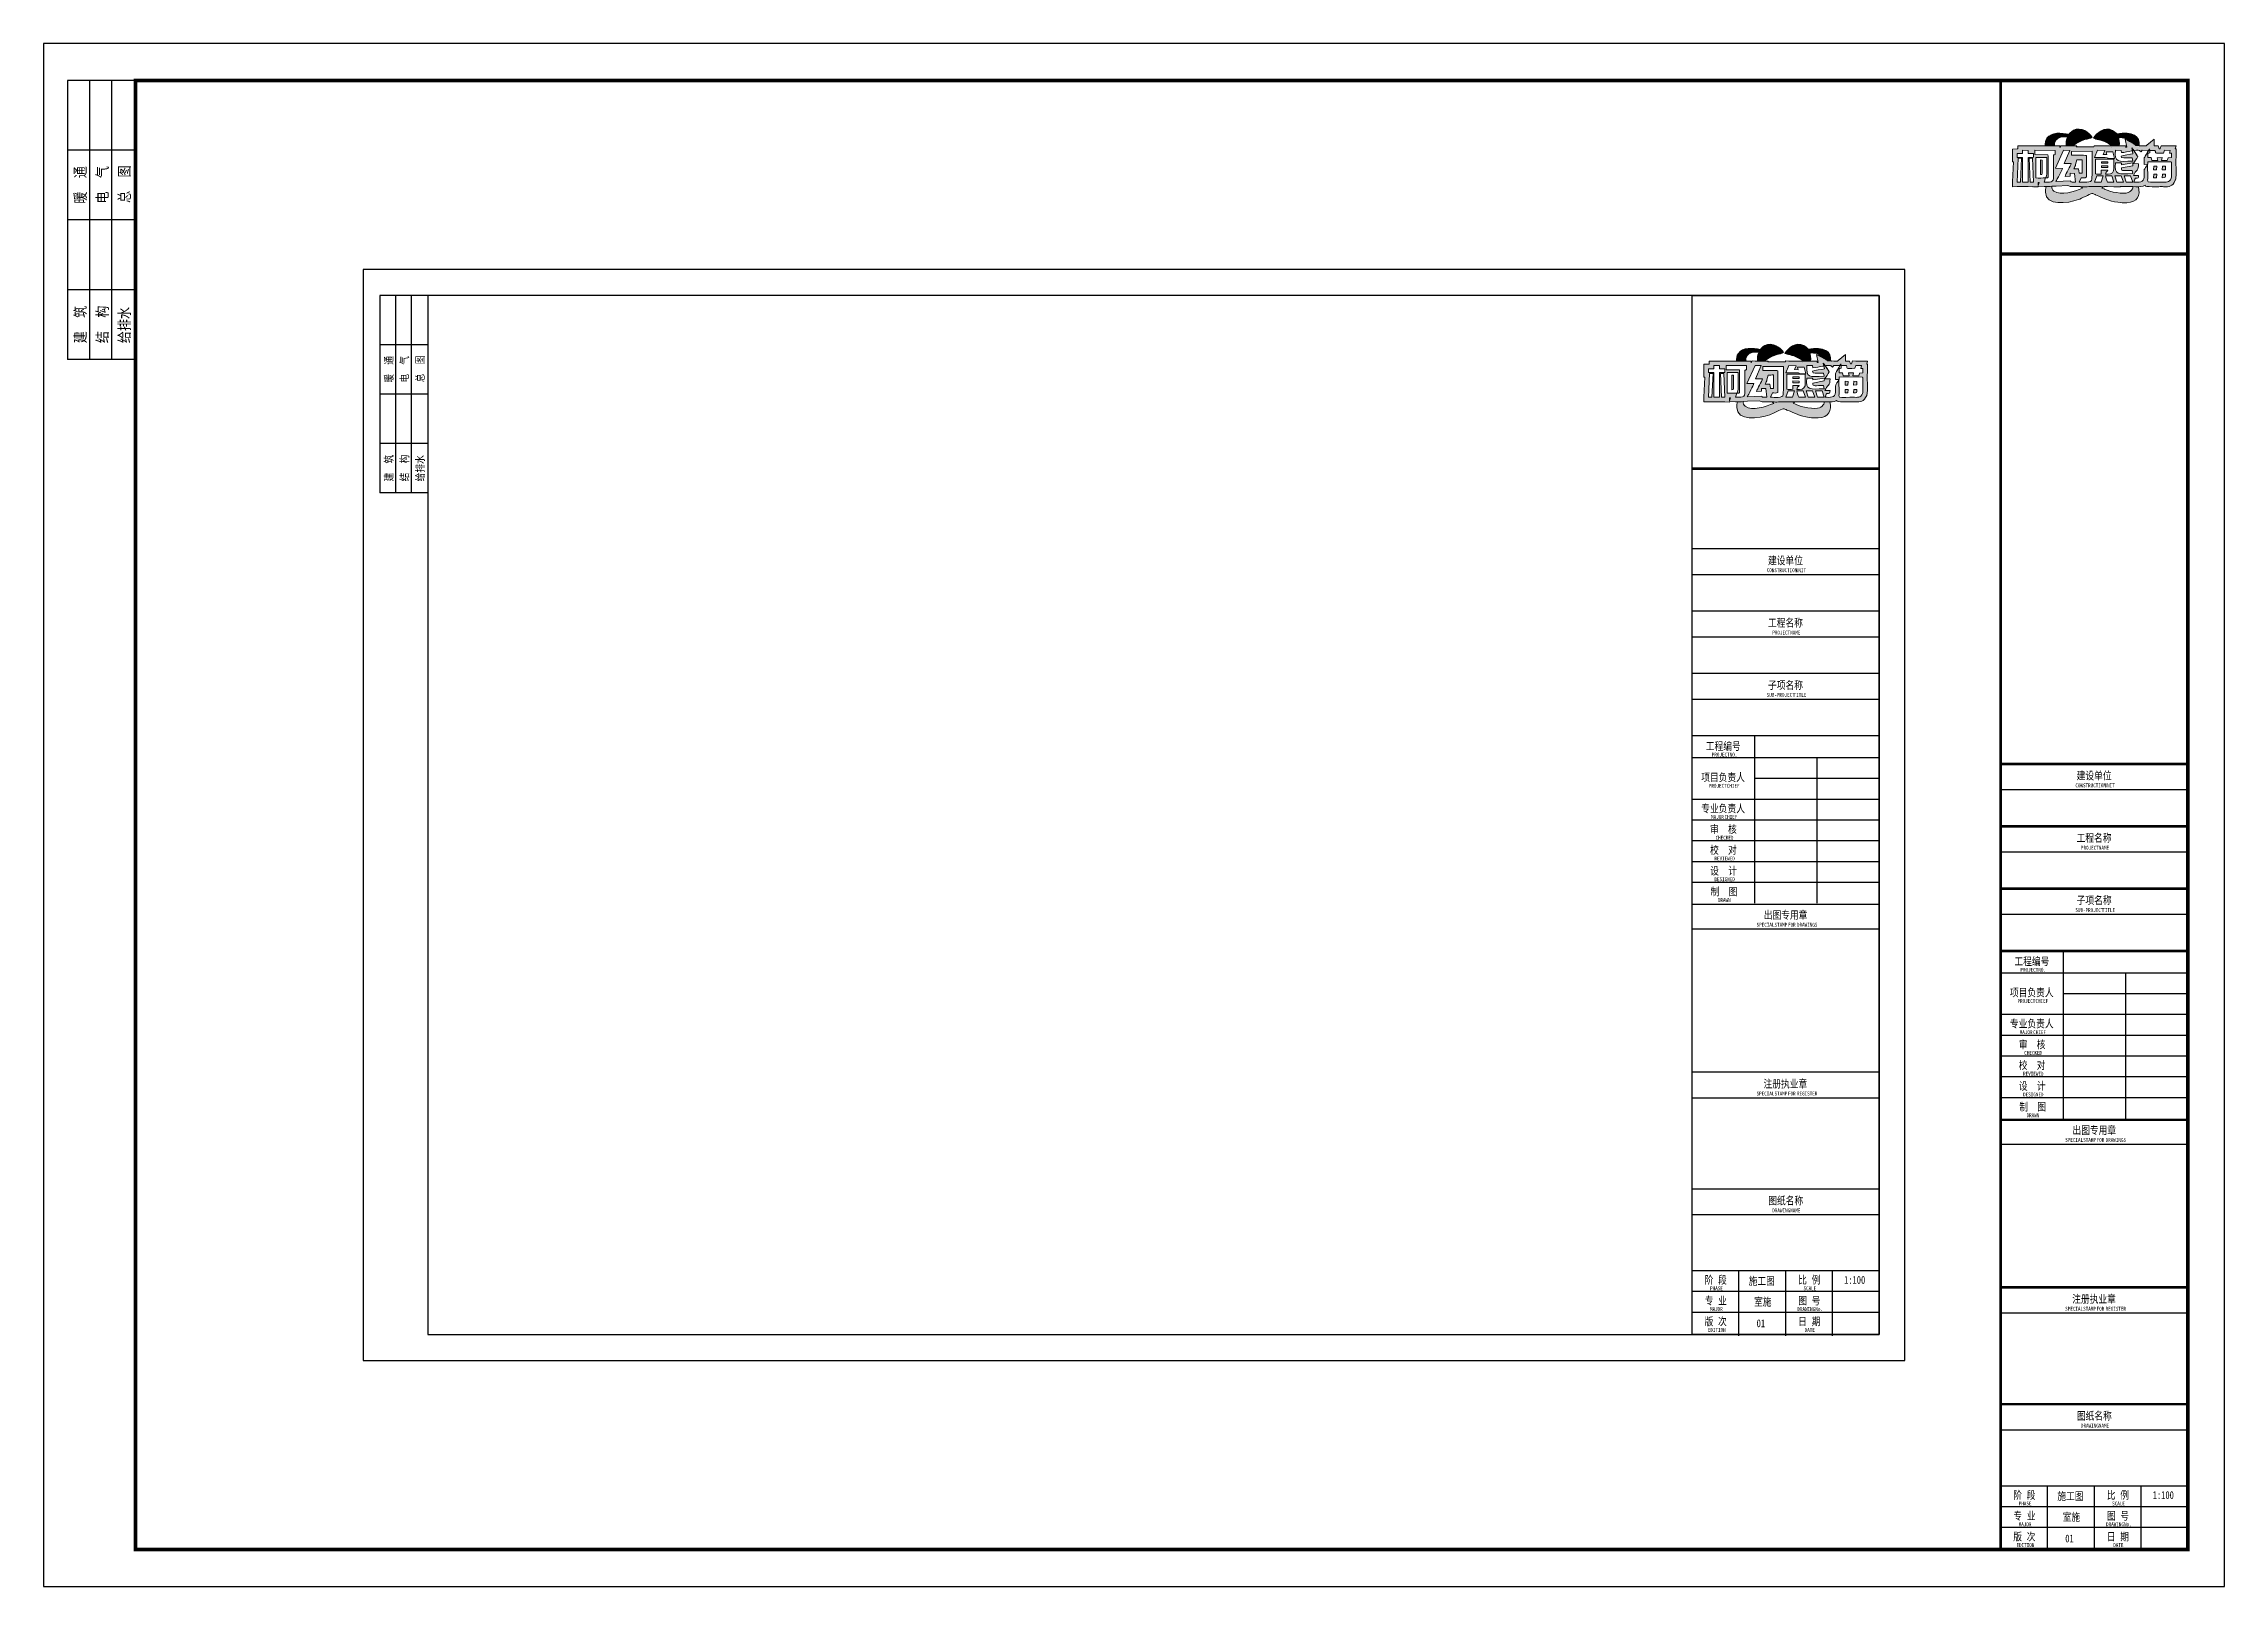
# Model space of a CAD drawing. Header units: millimetres. Extents: x -297 to 297, y -210 to 210.
import ezdxf

# ---------------------------------------------------------------- set-up
doc = ezdxf.new("R2010")
doc.units = ezdxf.units.MM
doc.layers.add('P-活动家具', color=146, linetype='Continuous')
doc.layers.add('W-图框', color=251, linetype='Continuous')
doc.layers.add('图层 1', color=7, linetype='Continuous', lineweight=0)
doc.styles.add('-黑体', font='simhei.ttf', dxfattribs={"width": 0.8})

# ---------------------------------------------------------------- blocks, each defined once
blk = doc.blocks.new('Block_0')
at = {"layer": '图层 1', "true_color": 0xe83e0b, "transparency": 33554687}
h = blk.add_hatch(color=20, dxfattribs=at)
edge = h.paths.add_edge_path()
edge.add_spline(control_points=[(1119.5, 868), (1119.5, 868), (1119.5, 868), (1119.5, 868), (1119.5, 868), (1119.5, 868.3), (1119.5, 868.3), (1119.5, 868.3), (1119.5, 868.3), (1119.5, 868.3), (1119.5, 868.3), (1119.5, 868.5), (1119.5, 868.5), (1119.5, 868.5), (1123.6, 868.4), (1123.6, 868.4), (1124.1, 864), (1123.7, 863.4), (1119.3, 863.6), (1119.3, 863.6), (1119.5, 868), (1119.5, 868)], knot_values=[0, 0, 0, 0, 1, 1, 1, 2, 2, 2, 3, 3, 3, 4, 4, 4, 5, 5, 5, 6, 6, 6, 7, 7, 7, 7], degree=3, periodic=0)
edge = h.paths.add_edge_path()
edge.add_spline(control_points=[(1010.8, 865.2), (1010.8, 865.2), (1012.1, 864.3), (1012.1, 864.3), (1012.1, 864.3), (1012.1, 864.3), (1012.1, 864.3), (1012.1, 864.3), (1012.1, 864.3), (1012.1, 864.3), (1012.1, 864.3), (1010.8, 865.2), (1010.8, 865.2), (1010.8, 865.2), (1010.8, 865.2), (1010.8, 865.2)], knot_values=[0, 0, 0, 0, 1, 1, 1, 2, 2, 2, 3, 3, 3, 4, 4, 4, 5, 5, 5, 5], degree=3, periodic=0)
edge = h.paths.add_edge_path()
edge.add_spline(control_points=[(1010.8, 865.2), (1010.8, 865.2), (1010.8, 865.2), (1010.8, 865.2), (1010.8, 865.2), (1010.8, 865.2), (1010.8, 865.2), (1010.8, 865.2), (1010.8, 865.2), (1010.8, 865.2)], knot_values=[0, 0, 0, 0, 1, 1, 1, 2, 2, 2, 3, 3, 3, 3], degree=3, periodic=0)
edge = h.paths.add_edge_path()
edge.add_spline(control_points=[(1010.8, 865.2), (1010.8, 865.2), (1010.8, 865.2), (1010.8, 865.2), (1010.8, 865.2), (1010.8, 865.2), (1010.8, 865.2), (1010.8, 865.2), (1010.8, 865.2), (1010.8, 865.2)], knot_values=[0, 0, 0, 0, 1, 1, 1, 2, 2, 2, 3, 3, 3, 3], degree=3, periodic=0)
edge = h.paths.add_edge_path()
edge.add_spline(control_points=[(1012.1, 864.3), (1012.1, 864.3), (1010.8, 865.2), (1010.8, 865.2), (1010.8, 865.2), (1012.1, 864.3), (1012.1, 864.3), (1012.1, 864.3), (1012.1, 864.3), (1012.1, 864.3)], knot_values=[0, 0, 0, 0, 1, 1, 1, 2, 2, 2, 3, 3, 3, 3], degree=3, periodic=0)
edge = h.paths.add_edge_path()
edge.add_spline(control_points=[(1012.1, 864.3), (1012.1, 864.3), (1012.1, 864.3), (1012.1, 864.3), (1012.1, 864.3), (1012.1, 864.3), (1012.1, 864.3), (1012.1, 864.3), (1012.1, 864.3), (1012.1, 864.3), (1012.1, 864.2), (1012, 864.5), (1011.6, 864.1), (1010.4, 863), (1006.8, 863.6), (1004.9, 863.5), (1004.9, 863.5), (1002.1, 857.5), (1002.1, 857.5), (1007.4, 857.3), (1019.8, 855.9), (1019.7, 861.3), (1020.6, 865.1), (1020.1, 894.4), (1020.1, 900.8), (1020.1, 900.8), (990.9, 900.7), (990.9, 900.7), (990.9, 900.7), (990.9, 895.2), (990.9, 895.2), (995.5, 895), (1008.8, 895.8), (1012.4, 894.8), (1012.4, 894.8), (1012.4, 865.4), (1012.4, 865.4), (1012.2, 864.6), (1012.2, 864.3), (1012.1, 864.3), (1012.1, 864.3), (1012.1, 864.3), (1012.1, 864.3)], knot_values=[0, 0, 0, 0, 1, 1, 1, 2, 2, 2, 3, 3, 3, 4, 4, 4, 5, 5, 5, 6, 6, 6, 7, 7, 7, 8, 8, 8, 9, 9, 9, 10, 10, 10, 11, 11, 11, 12, 12, 12, 13, 13, 13, 14, 14, 14, 14], degree=3, periodic=0)
edge = h.paths.add_edge_path()
edge.add_spline(control_points=[(1010.8, 865.2), (1010.8, 865.2), (1010.8, 865.2), (1010.8, 865.2), (1010.8, 865.2), (1010.8, 865.2), (1010.8, 865.2), (1010.8, 865.2), (1010.8, 865.2), (1010.8, 865.2), (1010.8, 865.2), (1010.8, 865.2), (1010.8, 865.2), (1010.8, 865.2), (1010.8, 865.2), (1010.8, 865.2), (1010.8, 865.2), (1010.8, 865.2), (1010.8, 865.2), (1010.8, 865.2), (1010.8, 865.2), (1010.8, 865.2), (1010.8, 865.2), (1010.8, 865.2), (1010.8, 865.2)], knot_values=[0, 0, 0, 0, 1, 1, 1, 2, 2, 2, 3, 3, 3, 4, 4, 4, 5, 5, 5, 6, 6, 6, 7, 7, 7, 8, 8, 8, 8], degree=3, periodic=0)
edge = h.paths.add_edge_path()
edge.add_spline(control_points=[(1010.5, 865.4), (1010.5, 865.4), (1010.5, 865.4), (1010.5, 865.4), (1010.5, 865.4), (1010.8, 865.2), (1010.8, 865.2), (1010.8, 865.2), (1010.8, 865.2), (1010.8, 865.2), (1010.8, 865.2), (1010.8, 865.2), (1010.8, 865.2), (1010.8, 865.2), (1010.5, 865.4), (1010.5, 865.4), (1010.5, 865.4), (1010.5, 865.4), (1010.5, 865.4)], knot_values=[0, 0, 0, 0, 1, 1, 1, 2, 2, 2, 3, 3, 3, 4, 4, 4, 5, 5, 5, 6, 6, 6, 6], degree=3, periodic=0)
edge = h.paths.add_edge_path()
edge.add_spline(control_points=[(1004.6, 869.9), (1005, 870), (1005.5, 870), (1006, 870), (1006, 870), (1006, 888.9), (1006, 888.9), (1003.7, 888.9), (1001, 888.8), (998.5, 888.8), (998.5, 888.8), (996.9, 882), (996.9, 882), (996.5, 880.4), (995.6, 878.3), (994.5, 876.1), (994.5, 876.1), (995.5, 876.1), (995.5, 876.1), (995.5, 876.1), (1001.1, 875.9), (1001.1, 875.9), (1001.1, 875.9), (1001.7, 870.3), (1001.7, 870.3), (1001.7, 870.3), (1001.8, 869.8), (1001.8, 869.8), (1001.8, 869.8), (1004.6, 869.9), (1004.6, 869.9), (1004.6, 869.9), (1004.6, 869.9), (1004.6, 869.9)], knot_values=[0, 0, 0, 0, 1, 1, 1, 2, 2, 2, 3, 3, 3, 4, 4, 4, 5, 5, 5, 6, 6, 6, 7, 7, 7, 8, 8, 8, 9, 9, 9, 10, 10, 10, 11, 11, 11, 11], degree=3, periodic=0)
edge = h.paths.add_edge_path()
edge.add_spline(control_points=[(944.1, 852.4), (944.1, 852.4), (945.5, 856.6), (945.5, 856.6), (944.9, 856.6), (944.4, 856.6), (943.9, 856.7), (943.9, 856.7), (944.1, 852.4), (944.1, 852.4), (944.1, 852.4), (944.1, 852.4), (944.1, 852.4)], knot_values=[0, 0, 0, 0, 1, 1, 1, 2, 2, 2, 3, 3, 3, 4, 4, 4, 4], degree=3, periodic=0)
edge = h.paths.add_edge_path()
edge.add_spline(control_points=[(1047, 906.5), (1047, 906.5), (1047.1, 906.7), (1047.1, 906.7), (1047.1, 906.7), (1047, 906.5), (1047, 906.5), (1047, 906.5), (1047, 906.5), (1047, 906.5), (1047, 906.5), (1047, 906.5), (1047, 906.5)], knot_values=[0, 0, 0, 0, 1, 1, 1, 2, 2, 2, 3, 3, 3, 4, 4, 4, 4], degree=3, periodic=0)
edge = h.paths.add_edge_path()
edge.add_spline(control_points=[(1119.3, 874.7), (1119.3, 874.7), (1123.7, 874.8), (1123.7, 874.8), (1123.7, 874.8), (1123.7, 879.9), (1123.7, 879.9), (1123.7, 879.9), (1119.5, 880), (1119.5, 880), (1119.5, 880), (1119.3, 874.7), (1119.3, 874.7), (1119.3, 874.7), (1119.3, 874.7), (1119.3, 874.7)], knot_values=[0, 0, 0, 0, 1, 1, 1, 2, 2, 2, 3, 3, 3, 4, 4, 4, 5, 5, 5, 5], degree=3, periodic=0)
edge = h.paths.add_edge_path()
edge.add_spline(control_points=[(1107.1, 874.7), (1107.1, 874.7), (1111.3, 874.7), (1111.3, 874.7), (1111.3, 874.7), (1111.4, 879.9), (1111.4, 879.9), (1111.4, 879.9), (1107.2, 880), (1107.2, 880), (1107.2, 880), (1107.1, 874.7), (1107.1, 874.7), (1107.1, 874.7), (1107.1, 874.7), (1107.1, 874.7)], knot_values=[0, 0, 0, 0, 1, 1, 1, 2, 2, 2, 3, 3, 3, 4, 4, 4, 5, 5, 5, 5], degree=3, periodic=0)
edge = h.paths.add_edge_path()
edge.add_spline(control_points=[(1107.1, 863.6), (1107.1, 863.6), (1111.3, 863.6), (1111.3, 863.6), (1111.3, 863.6), (1111.4, 868.4), (1111.4, 868.4), (1111.4, 868.4), (1107.2, 868.5), (1107.2, 868.5), (1107.2, 868.5), (1107.1, 863.6), (1107.1, 863.6), (1107.1, 863.6), (1107.1, 863.6), (1107.1, 863.6)], knot_values=[0, 0, 0, 0, 1, 1, 1, 2, 2, 2, 3, 3, 3, 4, 4, 4, 5, 5, 5, 5], degree=3, periodic=0)
edge = h.paths.add_edge_path()
edge.add_spline(control_points=[(968.5, 876.8), (968.5, 876.8), (978.2, 876.7), (978.2, 876.7), (977.9, 874.4), (970.5, 861.2), (969.1, 858.2), (969.1, 858.2), (989.8, 859.2), (989.8, 859.2), (991.1, 857.2), (988.4, 857.4), (996.6, 857.4), (996.6, 857.4), (995.3, 869.6), (995.3, 869.6), (995.3, 869.6), (989.1, 869.8), (989.1, 869.8), (989.1, 869.8), (989.1, 865.9), (989.1, 865.9), (989.1, 865.9), (982.1, 865.5), (982.1, 865.5), (983.2, 869.5), (989.8, 880.1), (990.6, 883.5), (990.6, 883.5), (980.6, 883.5), (980.6, 883.5), (980.6, 883.5), (988.6, 902.1), (988.6, 902.1), (988.6, 902.1), (980, 902.2), (980, 902.2), (980, 902.2), (968.5, 876.8), (968.5, 876.8), (968.5, 876.8), (968.5, 876.8), (968.5, 876.8)], knot_values=[0, 0, 0, 0, 1, 1, 1, 2, 2, 2, 3, 3, 3, 4, 4, 4, 5, 5, 5, 6, 6, 6, 7, 7, 7, 8, 8, 8, 9, 9, 9, 10, 10, 10, 11, 11, 11, 12, 12, 12, 13, 13, 13, 14, 14, 14, 14], degree=3, periodic=0)
edge = h.paths.add_edge_path()
edge.add_spline(control_points=[(1033.3, 878), (1033.3, 878), (1042.4, 877.9), (1042.4, 877.9), (1042.4, 877.9), (1042.5, 880.3), (1042.5, 880.3), (1042.5, 880.3), (1033.3, 880.4), (1033.3, 880.4), (1033.3, 880.4), (1033.3, 878), (1033.3, 878), (1033.3, 878), (1033.3, 878), (1033.3, 878)], knot_values=[0, 0, 0, 0, 1, 1, 1, 2, 2, 2, 3, 3, 3, 4, 4, 4, 5, 5, 5, 5], degree=3, periodic=0)
edge = h.paths.add_edge_path()
edge.add_spline(control_points=[(1033.3, 884.1), (1033.3, 884.1), (1042.4, 884.1), (1042.4, 884.1), (1042.4, 884.1), (1042.5, 886.1), (1042.5, 886.1), (1042.5, 886.1), (1033.3, 886.2), (1033.3, 886.2), (1033.3, 886.2), (1033.3, 884.1), (1033.3, 884.1), (1033.3, 884.1), (1033.3, 884.1), (1033.3, 884.1)], knot_values=[0, 0, 0, 0, 1, 1, 1, 2, 2, 2, 3, 3, 3, 4, 4, 4, 5, 5, 5, 5], degree=3, periodic=0)
edge = h.paths.add_edge_path()
edge.add_spline(control_points=[(1077.7, 869.4), (1077.7, 869.4), (1076.6, 873.8), (1076.6, 873.8), (1065.6, 874.7), (1061.4, 871.3), (1061.5, 877.4), (1061.5, 877.4), (1077.7, 880.4), (1077.7, 880.4), (1077.7, 880.4), (1077.9, 884.5), (1077.9, 884.5), (1077.9, 884.5), (1061.5, 881.9), (1061.5, 881.9), (1061.4, 885.1), (1062.7, 884.5), (1053.2, 884.5), (1051.4, 866.9), (1057.4, 868.7), (1077.7, 869.4), (1077.7, 869.4), (1077.7, 869.4), (1077.7, 869.4)], knot_values=[0, 0, 0, 0, 1, 1, 1, 2, 2, 2, 3, 3, 3, 4, 4, 4, 5, 5, 5, 6, 6, 6, 7, 7, 7, 8, 8, 8, 8], degree=3, periodic=0)
edge = h.paths.add_edge_path()
edge.add_spline(control_points=[(1041.6, 891.7), (1043.3, 891.1), (1040.8, 890.9), (1044.3, 890.6), (1046.5, 890.5), (1049.6, 890.7), (1051.9, 890.7), (1051.9, 890.7), (1049.4, 900), (1049.4, 900), (1049.4, 900), (1039.9, 900.1), (1039.9, 900.1), (1039.9, 900.1), (1040.8, 896.1), (1040.8, 896.1), (1040.8, 896.1), (1035.7, 896.5), (1035.7, 896.5), (1035.7, 896.5), (1038.1, 902), (1038.1, 902), (1038.1, 902), (1027.6, 902.2), (1027.6, 902.2), (1027.6, 902.2), (1023.4, 892), (1023.4, 892), (1025.5, 891.9), (1040.6, 892.1), (1041.6, 891.7), (1041.6, 891.7), (1041.6, 891.7), (1041.6, 891.7)], knot_values=[0, 0, 0, 0, 1, 1, 1, 2, 2, 2, 3, 3, 3, 4, 4, 4, 5, 5, 5, 6, 6, 6, 7, 7, 7, 8, 8, 8, 9, 9, 9, 10, 10, 10, 11, 11, 11, 11], degree=3, periodic=0)
edge = h.paths.add_edge_path()
edge.add_spline(control_points=[(1041.8, 857.5), (1041.8, 857.5), (1051.1, 857.4), (1051.1, 857.4), (1051.1, 857.4), (1048.2, 866.3), (1048.2, 866.3), (1048.2, 866.3), (1039, 866.4), (1039, 866.4), (1039.1, 864.4), (1041.2, 859.9), (1041.8, 857.5), (1041.8, 857.5), (1041.8, 857.5), (1041.8, 857.5)], knot_values=[0, 0, 0, 0, 1, 1, 1, 2, 2, 2, 3, 3, 3, 4, 4, 4, 5, 5, 5, 5], degree=3, periodic=0)
edge = h.paths.add_edge_path()
edge.add_spline(control_points=[(1055.1, 857.4), (1055.1, 857.4), (1064.5, 857.4), (1064.5, 857.4), (1064.5, 857.4), (1061.4, 866.4), (1061.4, 866.4), (1061.4, 866.4), (1052.2, 866.4), (1052.2, 866.4), (1052.2, 866.4), (1055.1, 857.4), (1055.1, 857.4), (1055.1, 857.4), (1055.1, 857.4), (1055.1, 857.4)], knot_values=[0, 0, 0, 0, 1, 1, 1, 2, 2, 2, 3, 3, 3, 4, 4, 4, 5, 5, 5, 5], degree=3, periodic=0)
edge = h.paths.add_edge_path()
edge.add_spline(control_points=[(1023.5, 857.5), (1023.5, 857.5), (1032.8, 857.4), (1032.8, 857.4), (1032.8, 857.4), (1036, 866.3), (1036, 866.3), (1036, 866.3), (1026.8, 866.4), (1026.8, 866.4), (1026.8, 866.4), (1023.5, 857.5), (1023.5, 857.5), (1023.5, 857.5), (1023.5, 857.5), (1023.5, 857.5)], knot_values=[0, 0, 0, 0, 1, 1, 1, 2, 2, 2, 3, 3, 3, 4, 4, 4, 5, 5, 5, 5], degree=3, periodic=0)
edge = h.paths.add_edge_path()
edge.add_spline(control_points=[(1068.3, 857.5), (1068.3, 857.5), (1077.6, 857.4), (1077.6, 857.4), (1077.6, 857.4), (1074.6, 866.4), (1074.6, 866.4), (1074.6, 866.4), (1065.4, 866.4), (1065.4, 866.4), (1065.4, 866.4), (1068.3, 857.5), (1068.3, 857.5), (1068.3, 857.5), (1068.3, 857.5), (1068.3, 857.5)], knot_values=[0, 0, 0, 0, 1, 1, 1, 2, 2, 2, 3, 3, 3, 4, 4, 4, 5, 5, 5, 5], degree=3, periodic=0)
edge = h.paths.add_edge_path()
edge.add_spline(control_points=[(1024.8, 868.8), (1026.7, 868.1), (1031.1, 868.4), (1033.2, 868.7), (1033.2, 868.7), (1033.2, 874.2), (1033.2, 874.2), (1033.2, 874.2), (1042.4, 874.2), (1042.4, 874.2), (1042.2, 870.8), (1040.3, 874.8), (1038.9, 868.6), (1044.7, 868.1), (1049.2, 868.6), (1050.6, 873.4), (1051.1, 875.2), (1051.1, 887.7), (1050.8, 889.8), (1050.8, 889.8), (1024.9, 889.8), (1024.9, 889.8), (1024.9, 889.8), (1024.8, 868.8), (1024.8, 868.8), (1024.8, 868.8), (1024.8, 868.8), (1024.8, 868.8)], knot_values=[0, 0, 0, 0, 1, 1, 1, 2, 2, 2, 3, 3, 3, 4, 4, 4, 5, 5, 5, 6, 6, 6, 7, 7, 7, 8, 8, 8, 9, 9, 9, 9], degree=3, periodic=0)
edge = h.paths.add_edge_path()
edge.add_spline(control_points=[(947.1, 867.9), (950.6, 867.5), (949.7, 870.5), (949.7, 876.9), (949.7, 880.5), (949.9, 885), (949.6, 888.5), (949.6, 888.5), (947.2, 888.6), (947.2, 888.6), (947.2, 888.6), (947.1, 867.9), (947.1, 867.9), (947.1, 867.9), (947.1, 867.9), (947.1, 867.9)], knot_values=[0, 0, 0, 0, 1, 1, 1, 2, 2, 2, 3, 3, 3, 4, 4, 4, 5, 5, 5, 5], degree=3, periodic=0)
edge = h.paths.add_edge_path()
edge.add_spline(control_points=[(921.8, 897.7), (921.8, 897.7), (914.3, 897.7), (914.3, 897.7), (914.3, 897.7), (914.3, 892.3), (914.3, 892.3), (914.3, 892.3), (921.8, 892.3), (921.8, 892.3), (921.8, 892.3), (921.8, 857.5), (921.8, 857.5), (921.8, 857.5), (929.9, 857.4), (929.9, 857.4), (929.9, 857.4), (929.9, 892.2), (929.9, 892.2), (929.9, 892.2), (937.6, 892.4), (937.6, 892.4), (937.6, 892.4), (937.5, 897.6), (937.5, 897.6), (937.5, 897.6), (929.9, 897.7), (929.9, 897.7), (929.9, 897.7), (929.9, 902.1), (929.9, 902.1), (929.9, 902.1), (921.8, 902.2), (921.8, 902.2), (921.8, 902.2), (921.8, 897.7), (921.8, 897.7), (921.8, 897.7), (921.8, 897.7), (921.8, 897.7)], knot_values=[0, 0, 0, 0, 1, 1, 1, 2, 2, 2, 3, 3, 3, 4, 4, 4, 5, 5, 5, 6, 6, 6, 7, 7, 7, 8, 8, 8, 9, 9, 9, 10, 10, 10, 11, 11, 11, 12, 12, 12, 13, 13, 13, 13], degree=3, periodic=0)
edge = h.paths.add_edge_path()
edge.add_spline(control_points=[(914.3, 857.4), (914.3, 857.4), (919.1, 857.5), (919.1, 857.5), (919.1, 857.5), (920.7, 891), (920.7, 891), (920.7, 891), (915.7, 891.1), (915.7, 891.1), (915.7, 891.1), (914.3, 857.4), (914.3, 857.4), (914.3, 857.4), (914.3, 857.4), (914.3, 857.4)], knot_values=[0, 0, 0, 0, 1, 1, 1, 2, 2, 2, 3, 3, 3, 4, 4, 4, 5, 5, 5, 5], degree=3, periodic=0)
edge = h.paths.add_edge_path()
edge.add_spline(control_points=[(932.7, 857.5), (932.7, 857.5), (937.5, 857.4), (937.5, 857.4), (937.5, 857.4), (936.1, 891), (936.1, 891), (936.1, 891), (931.4, 891.1), (931.4, 891.1), (931.4, 891.1), (932.7, 857.5), (932.7, 857.5), (932.7, 857.5), (932.7, 857.5), (932.7, 857.5)], knot_values=[0, 0, 0, 0, 1, 1, 1, 2, 2, 2, 3, 3, 3, 4, 4, 4, 5, 5, 5, 5], degree=3, periodic=0)
edge = h.paths.add_edge_path()
edge.add_spline(control_points=[(954.4, 863.3), (954.4, 863.3), (952.5, 857.5), (952.5, 857.5), (965.5, 857.1), (965.8, 857.2), (965.8, 869.9), (965.8, 878.4), (965.8, 886.9), (965.8, 895.3), (966.4, 895.9), (965.8, 895.5), (966.7, 895.9), (966.9, 896), (967.6, 896.1), (967.9, 896.2), (967.9, 896.2), (968.1, 902.1), (968.1, 902.1), (968.1, 902.1), (939.5, 902.2), (939.5, 902.2), (939.5, 902.2), (939.5, 896.1), (939.5, 896.1), (939.5, 896.1), (957.9, 896), (957.9, 896), (958.4, 892.1), (958, 875.2), (958.1, 869.1), (958.1, 865), (959.2, 862.5), (954.4, 863.3), (954.4, 863.4), (954.5, 863.6), (954.5, 863.6), (954.6, 863.5), (954.7, 863.8), (954.7, 863.8), (957.1, 867.3), (956.2, 869.9), (956.2, 876.9), (956.2, 882), (956.2, 887.1), (956.2, 892.3), (956.2, 892.3), (940.7, 892.3), (940.7, 892.3), (940.7, 892.3), (940.7, 863.2), (940.7, 863.2), (945.2, 863), (950, 863.1), (954.4, 863.3), (954.4, 863.3), (954.4, 863.3), (954.4, 863.3)], knot_values=[0, 0, 0, 0, 1, 1, 1, 2, 2, 2, 3, 3, 3, 4, 4, 4, 5, 5, 5, 6, 6, 6, 7, 7, 7, 8, 8, 8, 9, 9, 9, 10, 10, 10, 11, 11, 11, 12, 12, 12, 13, 13, 13, 14, 14, 14, 15, 15, 15, 16, 16, 16, 17, 17, 17, 18, 18, 18, 19, 19, 19, 19], degree=3, periodic=0)
edge = h.paths.add_edge_path()
edge.add_spline(control_points=[(1131.9, 885.5), (1131.9, 885.5), (1131.9, 885.5), (1131.9, 885.5), (1131.9, 885.5), (1099.3, 885.5), (1099.3, 885.5), (1099.3, 885.5), (1131.9, 885.5), (1131.9, 885.5), (1131.9, 885.5), (1131.9, 885.5), (1131.9, 885.5)], knot_values=[0, 0, 0, 0, 1, 1, 1, 2, 2, 2, 3, 3, 3, 4, 4, 4, 4], degree=3, periodic=0)
edge = h.paths.add_edge_path()
edge.add_spline(control_points=[(1101.5, 902.1), (1101.5, 902.1), (1109, 902.1), (1109, 902.1), (1110.8, 896.9), (1108.5, 898), (1120.9, 898.3), (1120.9, 898.3), (1122.3, 902.2), (1122.3, 902.2), (1122.3, 902.2), (1130.5, 902.1), (1130.5, 902.1), (1130.5, 902.1), (1129.5, 898.1), (1129.5, 898.1), (1129.5, 898.1), (1132.4, 898), (1132.4, 898), (1132.4, 898), (1132.2, 892), (1132.2, 892), (1132.2, 892), (1127.6, 891.6), (1127.6, 891.6), (1127.6, 891.6), (1126.4, 887.8), (1126.4, 887.8), (1126.4, 887.8), (1118, 887.8), (1118, 887.8), (1118, 887.8), (1118.9, 891.9), (1118.9, 891.9), (1118.9, 891.9), (1112.1, 891.8), (1112.1, 891.8), (1112.1, 891.8), (1113.1, 887.8), (1113.1, 887.8), (1113.1, 887.8), (1104.7, 887.9), (1104.7, 887.9), (1104.7, 887.9), (1103.4, 891.9), (1103.4, 891.9), (1103.4, 891.9), (1098.7, 891.9), (1098.7, 891.9), (1098.7, 899.8), (1098.6, 897.5), (1100.1, 898.1), (1100.1, 898.1), (1101.5, 898.6), (1101.5, 898.6), (1101.5, 898.6), (1101.5, 902.1), (1101.5, 902.1), (1101.5, 902.1), (1101.5, 902.1), (1101.5, 902.1)], knot_values=[0, 0, 0, 0, 1, 1, 1, 2, 2, 2, 3, 3, 3, 4, 4, 4, 5, 5, 5, 6, 6, 6, 7, 7, 7, 8, 8, 8, 9, 9, 9, 10, 10, 10, 11, 11, 11, 12, 12, 12, 13, 13, 13, 14, 14, 14, 15, 15, 15, 16, 16, 16, 17, 17, 17, 18, 18, 18, 19, 19, 19, 20, 20, 20, 20], degree=3, periodic=0)
edge = h.paths.add_edge_path()
edge.add_spline(control_points=[(1099.9, 902.1), (1099.9, 902.1), (1101.5, 902.1), (1101.5, 902.1), (1101.5, 902.1), (1101.4, 904.4), (1101.4, 904.4), (1101.1, 904.1), (1100.5, 903.3), (1099.9, 902.1), (1099.9, 902.1), (1099.9, 902.1), (1099.9, 902.1)], knot_values=[0, 0, 0, 0, 1, 1, 1, 2, 2, 2, 3, 3, 3, 4, 4, 4, 4], degree=3, periodic=0)
edge = h.paths.add_edge_path()
edge.add_spline(control_points=[(1077, 901.6), (1077, 901.6), (1077.9, 897.4), (1077.9, 897.4), (1074.6, 896.7), (1063.4, 895.4), (1061.4, 894.1), (1061.4, 894.1), (1061.9, 892), (1061.9, 892), (1064.5, 890.9), (1072.8, 891.8), (1076.6, 891.4), (1076.6, 891.4), (1077.7, 887), (1077.7, 887), (1056.6, 886.3), (1051.7, 884.9), (1053.2, 902.2), (1053.2, 902.2), (1061.4, 902.1), (1061.4, 902.1), (1061.4, 902.1), (1061.5, 899), (1061.5, 899), (1065.2, 899.2), (1072, 900.7), (1075.9, 901.4), (1076.3, 901.5), (1076.6, 901.6), (1077, 901.6), (1077, 901.6), (1077, 901.6), (1077, 901.6)], knot_values=[0, 0, 0, 0, 1, 1, 1, 2, 2, 2, 3, 3, 3, 4, 4, 4, 5, 5, 5, 6, 6, 6, 7, 7, 7, 8, 8, 8, 9, 9, 9, 10, 10, 10, 11, 11, 11, 11], degree=3, periodic=0)
edge = h.paths.add_edge_path()
edge.add_spline(control_points=[(1079.1, 902), (1077.8, 903.9), (1076.7, 905.4), (1076.1, 905.7), (1076.1, 905.7), (1077, 901.6), (1077, 901.6), (1077.8, 901.8), (1078.5, 901.9), (1079.1, 902), (1079.1, 902), (1079.1, 902), (1079.1, 902)], knot_values=[0, 0, 0, 0, 1, 1, 1, 2, 2, 2, 3, 3, 3, 4, 4, 4, 4], degree=3, periodic=0)
edge = h.paths.add_edge_path()
edge.add_spline(control_points=[(1131.9, 885.5), (1131.9, 885.5), (1132.1, 885.5), (1132.1, 885.5), (1132.1, 881.5), (1132.7, 865.3), (1131.9, 862.8), (1128.8, 856.1), (1125.8, 857.4), (1117.8, 857.4), (1114.3, 857.4), (1101.6, 857), (1099.3, 857.6), (1098.6, 858.3), (1098.6, 858.3), (1098.6, 860.4), (1098.6, 861.4), (1098.7, 862.4), (1098.7, 863.3), (1098.7, 863.3), (1098.6, 881.5), (1098.6, 881.5), (1097.1, 880.6), (1094, 875.3), (1093.9, 875), (1093.3, 873.2), (1093.8, 866.9), (1093.7, 864.5), (1093.5, 856.4), (1086.3, 857.2), (1079.1, 857.5), (1079.4, 859), (1080.6, 861.6), (1081.3, 862.7), (1085, 862.8), (1086.2, 862.6), (1085.9, 866.8), (1085.9, 866.8), (1078.6, 866.9), (1078.6, 866.9), (1081.7, 874.6), (1086.5, 873.7), (1085.9, 883.3), (1085.9, 883.3), (1078.7, 883.4), (1078.7, 883.4), (1079.8, 886.6), (1083.6, 890), (1084.7, 893.3), (1084.2, 894.1), (1081.5, 898.6), (1079.1, 902), (1088.2, 903.3), (1087.5, 901.1), (1089.5, 900.1), (1089.5, 900.1), (1091.1, 902.2), (1091.1, 902.2), (1091.1, 902.2), (1099.9, 902.1), (1099.9, 902.1), (1098.3, 899.4), (1096.2, 895.2), (1095.3, 894), (1093.8, 891.8), (1093.7, 892.1), (1093.7, 888.8), (1093.7, 886.7), (1093.8, 884.5), (1093.8, 882.4), (1093.8, 882.4), (1098.7, 882.5), (1098.7, 882.5), (1098.7, 882.5), (1098.8, 886.2), (1098.8, 886.2), (1098.8, 886.2), (1131.9, 886), (1131.9, 886), (1131.9, 886), (1131.9, 885.5), (1131.9, 885.5), (1131.9, 885.5), (1131.9, 885.5), (1131.9, 885.5)], knot_values=[0, 0, 0, 0, 1, 1, 1, 2, 2, 2, 3, 3, 3, 4, 4, 4, 5, 5, 5, 6, 6, 6, 7, 7, 7, 8, 8, 8, 9, 9, 9, 10, 10, 10, 11, 11, 11, 12, 12, 12, 13, 13, 13, 14, 14, 14, 15, 15, 15, 16, 16, 16, 17, 17, 17, 18, 18, 18, 19, 19, 19, 20, 20, 20, 21, 21, 21, 22, 22, 22, 23, 23, 23, 24, 24, 24, 25, 25, 25, 26, 26, 26, 27, 27, 27, 28, 28, 28, 28], degree=3, periodic=0)
edge = h.paths.add_edge_path()
edge.add_spline(control_points=[(1138.6, 889.5), (1138.6, 889.5), (1138.6, 885.5), (1138.6, 885.5), (1138.6, 883.4), (1138.6, 882.4), (1138.6, 881.2), (1138.8, 874.4), (1139, 863.7), (1138, 860.7), (1138, 860.7), (1137.9, 860.4), (1137.9, 860.4), (1137.9, 860.4), (1137.7, 860.1), (1137.7, 860.1), (1133.3, 850.6), (1129.5, 850.7), (1121, 850.9), (1120, 850.9), (1118.9, 851), (1117.8, 851), (1117.1, 851), (1115.8, 850.9), (1114.3, 850.9), (1108.8, 850.8), (1100.2, 850.6), (1097.6, 851.3), (1097.6, 851.3), (1095.8, 851.8), (1095.8, 851.8), (1095.8, 851.8), (1094.9, 852.8), (1094.9, 852.8), (1091.6, 850.8), (1087, 850.7), (1082.1, 850.9), (1082.1, 850.9), (1077.6, 851), (1077.6, 851), (1077.6, 851), (1072.7, 851), (1072.7, 851), (1072.7, 851), (1064.5, 851), (1064.5, 851), (1064.5, 851), (1060, 851), (1060, 851), (1060, 851), (1060.1, 850.8), (1060.1, 850.8), (1060.1, 850.8), (1051, 850.9), (1051, 850.9), (1051, 850.9), (1041.7, 851.1), (1041.7, 851.1), (1041.7, 851.1), (1037.4, 851.2), (1037.4, 851.2), (1037.4, 851.2), (1037.4, 850.9), (1037.4, 850.9), (1037.4, 850.9), (1032.8, 851), (1032.8, 851), (1032.8, 851), (1023.5, 851), (1023.5, 851), (1023.5, 851), (1015.7, 851.1), (1015.7, 851.1), (1014.1, 850.9), (1012.6, 850.8), (1011, 850.7), (1008.2, 850.7), (1005.6, 850.8), (1003.6, 851), (1003.6, 851), (1003.5, 851), (1003.5, 851), (1003.5, 851), (996.6, 851), (996.6, 851), (996.6, 851), (994.9, 851), (994.9, 851), (991.7, 850.9), (990.4, 850.9), (989.1, 851.3), (987.7, 851.6), (986.7, 852.1), (986, 852.6), (986, 852.6), (969.4, 851.7), (969.4, 851.7), (969.4, 851.7), (963.2, 851.4), (963.2, 851.4), (960.5, 850.8), (957.1, 850.9), (952.3, 851.1), (952.3, 851.1), (944.1, 851.4), (944.1, 851.4), (944.1, 851.4), (944.2, 850.7), (944.2, 850.7), (944.2, 850.7), (937.3, 850.9), (937.3, 850.9), (937.3, 850.9), (936.4, 851), (936.4, 851), (936.4, 851), (936.4, 850.9), (936.4, 850.9), (936.4, 850.9), (929.9, 851), (929.9, 851), (929.9, 851), (921.8, 851), (921.8, 851), (921.8, 851), (921.3, 851), (921.3, 851), (921.3, 851), (919.1, 851), (919.1, 851), (919.1, 851), (914.3, 851), (914.3, 851), (914.3, 851), (907.6, 850.9), (907.6, 850.9), (907.6, 850.9), (907.9, 857.7), (907.9, 857.7), (907.9, 857.7), (909, 885.9), (909, 885.9), (909, 885.9), (907.9, 885.9), (907.9, 885.9), (907.9, 885.9), (907.9, 892.3), (907.9, 892.3), (907.9, 892.3), (907.8, 897.7), (907.8, 897.7), (907.8, 897.7), (907.8, 904), (907.8, 904), (907.8, 904), (914.2, 904.1), (914.2, 904.1), (914.2, 904.1), (915.4, 904.1), (915.4, 904.1), (915.4, 904.1), (915.5, 908.6), (915.5, 908.6), (915.5, 908.6), (921.8, 908.6), (921.8, 908.6), (921.8, 908.6), (929.9, 908.6), (929.9, 908.6), (929.9, 908.6), (933, 908.6), (933, 908.6), (933, 908.6), (933, 908.6), (933, 908.6), (933, 908.6), (939.5, 908.6), (939.5, 908.6), (939.5, 908.6), (968.1, 908.6), (968.1, 908.6), (968.1, 908.6), (974.7, 908.5), (974.7, 908.5), (974.7, 908.5), (974.7, 906.1), (974.7, 906.1), (974.7, 906.1), (975.8, 908.7), (975.8, 908.7), (975.8, 908.7), (980, 908.6), (980, 908.6), (980, 908.6), (988.7, 908.5), (988.7, 908.5), (988.7, 908.5), (998.4, 908.4), (998.4, 908.4), (998.4, 908.4), (997.9, 907.2), (997.9, 907.2), (997.9, 907.2), (1020.1, 907.2), (1020.1, 907.2), (1020.1, 907.2), (1022.7, 907.2), (1022.7, 907.2), (1022.7, 907.2), (1023.3, 908.7), (1023.3, 908.7), (1023.3, 908.7), (1027.6, 908.6), (1027.6, 908.6), (1027.6, 908.6), (1038.1, 908.5), (1038.1, 908.5), (1038.1, 908.5), (1047.2, 908.4), (1047.2, 908.4), (1047.2, 908.4), (1047.2, 908.6), (1047.2, 908.6), (1047.2, 908.6), (1053.2, 908.6), (1053.2, 908.6), (1053.2, 908.6), (1061.4, 908.5), (1061.4, 908.5), (1061.4, 908.5), (1067.7, 908.5), (1067.7, 908.5), (1067.7, 908.5), (1067.8, 906.4), (1067.8, 906.4), (1068.3, 906.5), (1068.8, 906.6), (1069.3, 906.7), (1069.3, 906.7), (1066.8, 917.9), (1066.8, 917.9), (1066.8, 917.9), (1079.1, 911.4), (1079.1, 911.4), (1080, 910.9), (1081, 910), (1082.1, 908.8), (1084.5, 908.9), (1086.3, 908.8), (1087.7, 908.5), (1087.7, 908.5), (1087.8, 908.7), (1087.8, 908.7), (1087.8, 908.7), (1091.1, 908.6), (1091.1, 908.6), (1091.1, 908.6), (1096.6, 908.6), (1096.6, 908.6), (1096.8, 908.9), (1097.1, 909.1), (1097.3, 909.4), (1097.3, 909.4), (1107.7, 918), (1107.7, 918), (1107.7, 918), (1107.8, 908.5), (1107.8, 908.5), (1107.8, 908.5), (1109, 908.5), (1109, 908.5), (1109, 908.5), (1113.5, 908.5), (1113.5, 908.5), (1113.5, 908.5), (1114.9, 904.5), (1114.9, 904.5), (1115, 904.5), (1115, 904.5), (1115, 904.5), (1115, 904.5), (1115, 904.5), (1115, 904.5), (1115.4, 904.5), (1115.8, 904.5), (1116.3, 904.6), (1116.3, 904.6), (1117.7, 908.7), (1117.7, 908.7), (1117.7, 908.7), (1122.3, 908.6), (1122.3, 908.6), (1122.3, 908.6), (1130.6, 908.6), (1130.6, 908.6), (1130.6, 908.6), (1138.7, 908.5), (1138.7, 908.5), (1138.7, 908.5), (1137.7, 904.1), (1137.7, 904.1), (1137.7, 904.1), (1139, 904.1), (1139, 904.1), (1139, 904.1), (1138.9, 897.8), (1138.9, 897.8), (1138.9, 897.8), (1138.7, 891.8), (1138.7, 891.8), (1138.7, 891.8), (1138.6, 889.5), (1138.6, 889.5), (1138.6, 889.5), (1138.6, 889.5), (1138.6, 889.5)], knot_values=[0, 0, 0, 0, 1, 1, 1, 2, 2, 2, 3, 3, 3, 4, 4, 4, 5, 5, 5, 6, 6, 6, 7, 7, 7, 8, 8, 8, 9, 9, 9, 10, 10, 10, 11, 11, 11, 12, 12, 12, 13, 13, 13, 14, 14, 14, 15, 15, 15, 16, 16, 16, 17, 17, 17, 18, 18, 18, 19, 19, 19, 20, 20, 20, 21, 21, 21, 22, 22, 22, 23, 23, 23, 24, 24, 24, 25, 25, 25, 26, 26, 26, 27, 27, 27, 28, 28, 28, 29, 29, 29, 30, 30, 30, 31, 31, 31, 32, 32, 32, 33, 33, 33, 34, 34, 34, 35, 35, 35, 36, 36, 36, 37, 37, 37, 38, 38, 38, 39, 39, 39, 40, 40, 40, 41, 41, 41, 42, 42, 42, 43, 43, 43, 44, 44, 44, 45, 45, 45, 46, 46, 46, 47, 47, 47, 48, 48, 48, 49, 49, 49, 50, 50, 50, 51, 51, 51, 52, 52, 52, 53, 53, 53, 54, 54, 54, 55, 55, 55, 56, 56, 56, 57, 57, 57, 58, 58, 58, 59, 59, 59, 60, 60, 60, 61, 61, 61, 62, 62, 62, 63, 63, 63, 64, 64, 64, 65, 65, 65, 66, 66, 66, 67, 67, 67, 68, 68, 68, 69, 69, 69, 70, 70, 70, 71, 71, 71, 72, 72, 72, 73, 73, 73, 74, 74, 74, 75, 75, 75, 76, 76, 76, 77, 77, 77, 78, 78, 78, 79, 79, 79, 80, 80, 80, 81, 81, 81, 82, 82, 82, 83, 83, 83, 84, 84, 84, 85, 85, 85, 86, 86, 86, 87, 87, 87, 88, 88, 88, 89, 89, 89, 90, 90, 90, 91, 91, 91, 92, 92, 92, 93, 93, 93, 94, 94, 94, 95, 95, 95, 96, 96, 96, 97, 97, 97, 98, 98, 98, 99, 99, 99, 100, 100, 100, 101, 101, 101, 102, 102, 102, 103, 103, 103, 104, 104, 104, 105, 105, 105, 105], degree=3, periodic=0)
at = {"layer": '图层 1'}
for points, knots in [([(1138.6, 889.5), (1138.6, 889.5), (1138.6, 885.5), (1138.6, 885.5), (1138.6, 883.4), (1138.6, 882.4), (1138.6, 881.2), (1138.8, 874.4), (1139, 863.7), (1138, 860.7), (1138, 860.7), (1137.9, 860.4), (1137.9, 860.4), (1137.9, 860.4), (1137.7, 860.1), (1137.7, 860.1), (1133.3, 850.6), (1129.5, 850.7), (1121, 850.9), (1120, 850.9), (1118.9, 851), (1117.8, 851), (1117.1, 851), (1115.8, 850.9), (1114.3, 850.9), (1108.8, 850.8), (1100.2, 850.6), (1097.6, 851.3), (1097.6, 851.3), (1095.8, 851.8), (1095.8, 851.8), (1095.8, 851.8), (1094.9, 852.8), (1094.9, 852.8), (1091.6, 850.8), (1087, 850.7), (1082.1, 850.9), (1082.1, 850.9), (1077.6, 851), (1077.6, 851), (1077.6, 851), (1072.7, 851), (1072.7, 851), (1072.7, 851), (1064.5, 851), (1064.5, 851), (1064.5, 851), (1060, 851), (1060, 851), (1060, 851), (1060.1, 850.8), (1060.1, 850.8), (1060.1, 850.8), (1051, 850.9), (1051, 850.9), (1051, 850.9), (1041.7, 851.1), (1041.7, 851.1), (1041.7, 851.1), (1037.4, 851.2), (1037.4, 851.2), (1037.4, 851.2), (1037.4, 850.9), (1037.4, 850.9), (1037.4, 850.9), (1032.8, 851), (1032.8, 851), (1032.8, 851), (1023.5, 851), (1023.5, 851), (1023.5, 851), (1015.7, 851.1), (1015.7, 851.1), (1014.1, 850.9), (1012.6, 850.8), (1011, 850.7), (1008.2, 850.7), (1005.6, 850.8), (1003.6, 851), (1003.6, 851), (1003.5, 851), (1003.5, 851), (1003.5, 851), (996.6, 851), (996.6, 851), (996.6, 851), (994.9, 851), (994.9, 851), (991.7, 850.9), (990.4, 850.9), (989.1, 851.3), (987.7, 851.6), (986.7, 852.1), (986, 852.6), (986, 852.6), (969.4, 851.7), (969.4, 851.7), (969.4, 851.7), (963.2, 851.4), (963.2, 851.4), (960.5, 850.8), (957.1, 850.9), (952.3, 851.1), (952.3, 851.1), (944.1, 851.4), (944.1, 851.4), (944.1, 851.4), (944.2, 850.7), (944.2, 850.7), (944.2, 850.7), (937.3, 850.9), (937.3, 850.9), (937.3, 850.9), (936.4, 851), (936.4, 851), (936.4, 851), (936.4, 850.9), (936.4, 850.9), (936.4, 850.9), (929.9, 851), (929.9, 851), (929.9, 851), (921.8, 851), (921.8, 851), (921.8, 851), (921.3, 851), (921.3, 851), (921.3, 851), (919.1, 851), (919.1, 851), (919.1, 851), (914.3, 851), (914.3, 851), (914.3, 851), (907.6, 850.9), (907.6, 850.9), (907.6, 850.9), (907.9, 857.7), (907.9, 857.7), (907.9, 857.7), (909, 885.9), (909, 885.9), (909, 885.9), (907.9, 885.9), (907.9, 885.9), (907.9, 885.9), (907.9, 892.3), (907.9, 892.3), (907.9, 892.3), (907.8, 897.7), (907.8, 897.7), (907.8, 897.7), (907.8, 904), (907.8, 904), (907.8, 904), (914.2, 904.1), (914.2, 904.1), (914.2, 904.1), (915.4, 904.1), (915.4, 904.1), (915.4, 904.1), (915.5, 908.6), (915.5, 908.6), (915.5, 908.6), (921.8, 908.6), (921.8, 908.6), (921.8, 908.6), (929.9, 908.6), (929.9, 908.6), (929.9, 908.6), (933, 908.6), (933, 908.6), (933, 908.6), (933, 908.6), (933, 908.6), (933, 908.6), (939.5, 908.6), (939.5, 908.6), (939.5, 908.6), (968.1, 908.6), (968.1, 908.6), (968.1, 908.6), (974.7, 908.5), (974.7, 908.5), (974.7, 908.5), (974.7, 906.1), (974.7, 906.1), (974.7, 906.1), (975.8, 908.7), (975.8, 908.7), (975.8, 908.7), (980, 908.6), (980, 908.6), (980, 908.6), (988.7, 908.5), (988.7, 908.5), (988.7, 908.5), (998.4, 908.4), (998.4, 908.4), (998.4, 908.4), (997.9, 907.2), (997.9, 907.2), (997.9, 907.2), (1020.1, 907.2), (1020.1, 907.2), (1020.1, 907.2), (1022.7, 907.2), (1022.7, 907.2), (1022.7, 907.2), (1023.3, 908.7), (1023.3, 908.7), (1023.3, 908.7), (1027.6, 908.6), (1027.6, 908.6), (1027.6, 908.6), (1038.1, 908.5), (1038.1, 908.5), (1038.1, 908.5), (1047.2, 908.4), (1047.2, 908.4), (1047.2, 908.4), (1047.2, 908.6), (1047.2, 908.6), (1047.2, 908.6), (1053.2, 908.6), (1053.2, 908.6), (1053.2, 908.6), (1061.4, 908.5), (1061.4, 908.5), (1061.4, 908.5), (1067.7, 908.5), (1067.7, 908.5), (1067.7, 908.5), (1067.8, 906.4), (1067.8, 906.4), (1068.3, 906.5), (1068.8, 906.6), (1069.3, 906.7), (1069.3, 906.7), (1066.8, 917.9), (1066.8, 917.9), (1066.8, 917.9), (1079.1, 911.4), (1079.1, 911.4), (1080, 910.9), (1081, 910), (1082.1, 908.8), (1084.5, 908.9), (1086.3, 908.8), (1087.7, 908.5), (1087.7, 908.5), (1087.8, 908.7), (1087.8, 908.7), (1087.8, 908.7), (1091.1, 908.6), (1091.1, 908.6), (1091.1, 908.6), (1096.6, 908.6), (1096.6, 908.6), (1096.8, 908.9), (1097.1, 909.1), (1097.3, 909.4), (1097.3, 909.4), (1107.7, 918), (1107.7, 918), (1107.7, 918), (1107.8, 908.5), (1107.8, 908.5), (1107.8, 908.5), (1109, 908.5), (1109, 908.5), (1109, 908.5), (1113.5, 908.5), (1113.5, 908.5), (1113.5, 908.5), (1114.9, 904.5), (1114.9, 904.5), (1115, 904.5), (1115, 904.5), (1115, 904.5), (1115, 904.5), (1115, 904.5), (1115, 904.5), (1115.4, 904.5), (1115.8, 904.5), (1116.3, 904.6), (1116.3, 904.6), (1117.7, 908.7), (1117.7, 908.7), (1117.7, 908.7), (1122.3, 908.6), (1122.3, 908.6), (1122.3, 908.6), (1130.6, 908.6), (1130.6, 908.6), (1130.6, 908.6), (1138.7, 908.5), (1138.7, 908.5), (1138.7, 908.5), (1137.7, 904.1), (1137.7, 904.1), (1137.7, 904.1), (1139, 904.1), (1139, 904.1), (1139, 904.1), (1138.9, 897.8), (1138.9, 897.8), (1138.9, 897.8), (1138.7, 891.8), (1138.7, 891.8), (1138.7, 891.8), (1138.6, 889.5), (1138.6, 889.5), (1138.6, 889.5), (1138.6, 889.5), (1138.6, 889.5)], [0, 0, 0, 0, 1, 1, 1, 2, 2, 2, 3, 3, 3, 4, 4, 4, 5, 5, 5, 6, 6, 6, 7, 7, 7, 8, 8, 8, 9, 9, 9, 10, 10, 10, 11, 11, 11, 12, 12, 12, 13, 13, 13, 14, 14, 14, 15, 15, 15, 16, 16, 16, 17, 17, 17, 18, 18, 18, 19, 19, 19, 20, 20, 20, 21, 21, 21, 22, 22, 22, 23, 23, 23, 24, 24, 24, 25, 25, 25, 26, 26, 26, 27, 27, 27, 28, 28, 28, 29, 29, 29, 30, 30, 30, 31, 31, 31, 32, 32, 32, 33, 33, 33, 34, 34, 34, 35, 35, 35, 36, 36, 36, 37, 37, 37, 38, 38, 38, 39, 39, 39, 40, 40, 40, 41, 41, 41, 42, 42, 42, 43, 43, 43, 44, 44, 44, 45, 45, 45, 46, 46, 46, 47, 47, 47, 48, 48, 48, 49, 49, 49, 50, 50, 50, 51, 51, 51, 52, 52, 52, 53, 53, 53, 54, 54, 54, 55, 55, 55, 56, 56, 56, 57, 57, 57, 58, 58, 58, 59, 59, 59, 60, 60, 60, 61, 61, 61, 62, 62, 62, 63, 63, 63, 64, 64, 64, 65, 65, 65, 66, 66, 66, 67, 67, 67, 68, 68, 68, 69, 69, 69, 70, 70, 70, 71, 71, 71, 72, 72, 72, 73, 73, 73, 74, 74, 74, 75, 75, 75, 76, 76, 76, 77, 77, 77, 78, 78, 78, 79, 79, 79, 80, 80, 80, 81, 81, 81, 82, 82, 82, 83, 83, 83, 84, 84, 84, 85, 85, 85, 86, 86, 86, 87, 87, 87, 88, 88, 88, 89, 89, 89, 90, 90, 90, 91, 91, 91, 92, 92, 92, 93, 93, 93, 94, 94, 94, 95, 95, 95, 96, 96, 96, 97, 97, 97, 98, 98, 98, 99, 99, 99, 100, 100, 100, 101, 101, 101, 102, 102, 102, 103, 103, 103, 104, 104, 104, 105, 105, 105, 105]), ([(921.8, 897.7), (921.8, 897.7), (914.3, 897.7), (914.3, 897.7), (914.3, 897.7), (914.3, 892.3), (914.3, 892.3), (914.3, 892.3), (921.8, 892.3), (921.8, 892.3), (921.8, 892.3), (921.8, 857.5), (921.8, 857.5), (921.8, 857.5), (929.9, 857.4), (929.9, 857.4), (929.9, 857.4), (929.9, 892.2), (929.9, 892.2), (929.9, 892.2), (937.6, 892.4), (937.6, 892.4), (937.6, 892.4), (937.5, 897.6), (937.5, 897.6), (937.5, 897.6), (929.9, 897.7), (929.9, 897.7), (929.9, 897.7), (929.9, 902.1), (929.9, 902.1), (929.9, 902.1), (921.8, 902.2), (921.8, 902.2), (921.8, 902.2), (921.8, 897.7), (921.8, 897.7), (921.8, 897.7), (921.8, 897.7), (921.8, 897.7)], [0, 0, 0, 0, 1, 1, 1, 2, 2, 2, 3, 3, 3, 4, 4, 4, 5, 5, 5, 6, 6, 6, 7, 7, 7, 8, 8, 8, 9, 9, 9, 10, 10, 10, 11, 11, 11, 12, 12, 12, 13, 13, 13, 13]), ([(921.8, 897.7), (921.8, 897.7), (921.8, 902.2), (921.8, 902.2), (921.8, 902.2), (929.9, 902.1), (929.9, 902.1), (929.9, 902.1), (929.9, 897.7), (929.9, 897.7), (929.9, 897.7), (937.5, 897.6), (937.5, 897.6), (937.5, 897.6), (937.6, 892.4), (937.6, 892.4), (937.6, 892.4), (929.9, 892.2), (929.9, 892.2), (929.9, 892.2), (929.9, 857.4), (929.9, 857.4), (929.9, 857.4), (921.8, 857.5), (921.8, 857.5), (921.8, 857.5), (921.8, 892.3), (921.8, 892.3), (921.8, 892.3), (914.3, 892.3), (914.3, 892.3), (914.3, 892.3), (914.3, 897.7), (914.3, 897.7), (914.3, 897.7), (921.8, 897.7), (921.8, 897.7), (921.8, 897.7), (921.8, 897.7), (921.8, 897.7)], [0, 0, 0, 0, 1, 1, 1, 2, 2, 2, 3, 3, 3, 4, 4, 4, 5, 5, 5, 6, 6, 6, 7, 7, 7, 8, 8, 8, 9, 9, 9, 10, 10, 10, 11, 11, 11, 12, 12, 12, 13, 13, 13, 13]), ([(954.4, 863.3), (954.4, 863.3), (952.5, 857.5), (952.5, 857.5), (965.5, 857.1), (965.8, 857.2), (965.8, 869.9), (965.8, 878.4), (965.8, 886.9), (965.8, 895.3), (966.4, 895.9), (965.8, 895.5), (966.7, 895.9), (966.9, 896), (967.6, 896.1), (967.9, 896.2), (967.9, 896.2), (968.1, 902.1), (968.1, 902.1), (968.1, 902.1), (939.5, 902.2), (939.5, 902.2), (939.5, 902.2), (939.5, 896.1), (939.5, 896.1), (939.5, 896.1), (957.9, 896), (957.9, 896), (958.4, 892.1), (958, 875.2), (958.1, 869.1), (958.1, 865), (959.2, 862.5), (954.4, 863.3), (954.4, 863.4), (954.5, 863.6), (954.5, 863.6), (954.6, 863.5), (954.7, 863.8), (954.7, 863.8), (957.1, 867.3), (956.2, 869.9), (956.2, 876.9), (956.2, 882), (956.2, 887.1), (956.2, 892.3), (956.2, 892.3), (940.7, 892.3), (940.7, 892.3), (940.7, 892.3), (940.7, 863.2), (940.7, 863.2), (945.2, 863), (950, 863.1), (954.4, 863.3), (954.4, 863.3), (954.4, 863.3), (954.4, 863.3)], [0, 0, 0, 0, 1, 1, 1, 2, 2, 2, 3, 3, 3, 4, 4, 4, 5, 5, 5, 6, 6, 6, 7, 7, 7, 8, 8, 8, 9, 9, 9, 10, 10, 10, 11, 11, 11, 12, 12, 12, 13, 13, 13, 14, 14, 14, 15, 15, 15, 16, 16, 16, 17, 17, 17, 18, 18, 18, 19, 19, 19, 19]), ([(954.4, 863.3), (954.4, 863.3), (952.5, 857.5), (952.5, 857.5), (965.5, 857.1), (965.8, 857.2), (965.8, 869.9), (965.8, 878.4), (965.8, 886.9), (965.8, 895.3), (966.4, 895.9), (965.8, 895.5), (966.7, 895.9), (966.9, 896), (967.6, 896.1), (967.9, 896.2), (967.9, 896.2), (968.1, 902.1), (968.1, 902.1), (968.1, 902.1), (939.5, 902.2), (939.5, 902.2), (939.5, 902.2), (939.5, 896.1), (939.5, 896.1), (939.5, 896.1), (957.9, 896), (957.9, 896), (958.4, 892.1), (958, 875.2), (958.1, 869.1), (958.1, 865), (959.2, 862.5), (954.4, 863.3), (954.4, 863.4), (954.5, 863.6), (954.5, 863.6), (954.6, 863.5), (954.7, 863.8), (954.7, 863.8), (957.1, 867.3), (956.2, 869.9), (956.2, 876.9), (956.2, 882), (956.2, 887.1), (956.2, 892.3), (956.2, 892.3), (940.7, 892.3), (940.7, 892.3), (940.7, 892.3), (940.7, 863.2), (940.7, 863.2), (945.2, 863), (950, 863.1), (954.4, 863.3), (954.4, 863.3), (954.4, 863.3), (954.4, 863.3)], [0, 0, 0, 0, 1, 1, 1, 2, 2, 2, 3, 3, 3, 4, 4, 4, 5, 5, 5, 6, 6, 6, 7, 7, 7, 8, 8, 8, 9, 9, 9, 10, 10, 10, 11, 11, 11, 12, 12, 12, 13, 13, 13, 14, 14, 14, 15, 15, 15, 16, 16, 16, 17, 17, 17, 18, 18, 18, 19, 19, 19, 19]), ([(968.5, 876.8), (968.5, 876.8), (978.2, 876.7), (978.2, 876.7), (977.9, 874.4), (970.5, 861.2), (969.1, 858.2), (969.1, 858.2), (989.8, 859.2), (989.8, 859.2), (991.1, 857.2), (988.4, 857.4), (996.6, 857.4), (996.6, 857.4), (995.3, 869.6), (995.3, 869.6), (995.3, 869.6), (989.1, 869.8), (989.1, 869.8), (989.1, 869.8), (989.1, 865.9), (989.1, 865.9), (989.1, 865.9), (982.1, 865.5), (982.1, 865.5), (983.2, 869.5), (989.8, 880.1), (990.6, 883.5), (990.6, 883.5), (980.6, 883.5), (980.6, 883.5), (980.6, 883.5), (988.6, 902.1), (988.6, 902.1), (988.6, 902.1), (980, 902.2), (980, 902.2), (980, 902.2), (968.5, 876.8), (968.5, 876.8), (968.5, 876.8), (968.5, 876.8), (968.5, 876.8)], [0, 0, 0, 0, 1, 1, 1, 2, 2, 2, 3, 3, 3, 4, 4, 4, 5, 5, 5, 6, 6, 6, 7, 7, 7, 8, 8, 8, 9, 9, 9, 10, 10, 10, 11, 11, 11, 12, 12, 12, 13, 13, 13, 14, 14, 14, 14]), ([(968.5, 876.8), (968.5, 876.8), (980, 902.2), (980, 902.2), (980, 902.2), (988.6, 902.1), (988.6, 902.1), (988.6, 902.1), (980.6, 883.5), (980.6, 883.5), (980.6, 883.5), (990.6, 883.5), (990.6, 883.5), (989.8, 880.1), (983.2, 869.5), (982.1, 865.5), (982.1, 865.5), (989.1, 865.9), (989.1, 865.9), (989.1, 865.9), (989.1, 869.8), (989.1, 869.8), (989.1, 869.8), (995.3, 869.6), (995.3, 869.6), (995.3, 869.6), (996.6, 857.4), (996.6, 857.4), (988.4, 857.4), (991.1, 857.2), (989.8, 859.2), (989.8, 859.2), (969.1, 858.2), (969.1, 858.2), (970.5, 861.2), (977.9, 874.4), (978.2, 876.7), (978.2, 876.7), (968.5, 876.8), (968.5, 876.8), (968.5, 876.8), (968.5, 876.8), (968.5, 876.8)], [0, 0, 0, 0, 1, 1, 1, 2, 2, 2, 3, 3, 3, 4, 4, 4, 5, 5, 5, 6, 6, 6, 7, 7, 7, 8, 8, 8, 9, 9, 9, 10, 10, 10, 11, 11, 11, 12, 12, 12, 13, 13, 13, 14, 14, 14, 14]), ([(1012.1, 864.3), (1012.1, 864.3), (1012.1, 864.3), (1012.1, 864.3), (1012.1, 864.3), (1012.1, 864.3), (1012.1, 864.3), (1012.1, 864.3), (1012.1, 864.3), (1012.1, 864.3), (1012.1, 864.2), (1012, 864.5), (1011.6, 864.1), (1010.4, 863), (1006.8, 863.6), (1004.9, 863.5), (1004.9, 863.5), (1002.1, 857.5), (1002.1, 857.5), (1007.4, 857.3), (1019.8, 855.9), (1019.7, 861.3), (1020.6, 865.1), (1020.1, 894.4), (1020.1, 900.8), (1020.1, 900.8), (990.9, 900.7), (990.9, 900.7), (990.9, 900.7), (990.9, 895.2), (990.9, 895.2), (995.5, 895), (1008.8, 895.8), (1012.4, 894.8), (1012.4, 894.8), (1012.4, 865.4), (1012.4, 865.4), (1012.2, 864.6), (1012.2, 864.3), (1012.1, 864.3), (1012.1, 864.3), (1012.1, 864.3), (1012.1, 864.3)], [0, 0, 0, 0, 1, 1, 1, 2, 2, 2, 3, 3, 3, 4, 4, 4, 5, 5, 5, 6, 6, 6, 7, 7, 7, 8, 8, 8, 9, 9, 9, 10, 10, 10, 11, 11, 11, 12, 12, 12, 13, 13, 13, 14, 14, 14, 14]), ([(1011.6, 864.1), (1010.4, 863), (1006.8, 863.6), (1004.9, 863.5), (1004.9, 863.5), (1002.1, 857.5), (1002.1, 857.5), (1007.4, 857.3), (1019.8, 855.9), (1019.7, 861.3), (1020.6, 865.1), (1020.1, 894.4), (1020.1, 900.8), (1020.1, 900.8), (990.9, 900.7), (990.9, 900.7), (990.9, 900.7), (990.9, 895.2), (990.9, 895.2), (995.5, 895), (1008.8, 895.8), (1012.4, 894.8), (1012.4, 894.8), (1012.4, 865.4), (1012.4, 865.4), (1012, 863.4), (1012.3, 864.7), (1011.6, 864.1), (1011.6, 864.1), (1011.6, 864.1), (1011.6, 864.1)], [0, 0, 0, 0, 1, 1, 1, 2, 2, 2, 3, 3, 3, 4, 4, 4, 5, 5, 5, 6, 6, 6, 7, 7, 7, 8, 8, 8, 9, 9, 9, 10, 10, 10, 10]), ([(1041.6, 891.7), (1043.3, 891.1), (1040.8, 890.9), (1044.3, 890.6), (1046.5, 890.5), (1049.6, 890.7), (1051.9, 890.7), (1051.9, 890.7), (1049.4, 900), (1049.4, 900), (1049.4, 900), (1039.9, 900.1), (1039.9, 900.1), (1039.9, 900.1), (1040.8, 896.1), (1040.8, 896.1), (1040.8, 896.1), (1035.7, 896.5), (1035.7, 896.5), (1035.7, 896.5), (1038.1, 902), (1038.1, 902), (1038.1, 902), (1027.6, 902.2), (1027.6, 902.2), (1027.6, 902.2), (1023.4, 892), (1023.4, 892), (1025.5, 891.9), (1040.6, 892.1), (1041.6, 891.7), (1041.6, 891.7), (1041.6, 891.7), (1041.6, 891.7)], [0, 0, 0, 0, 1, 1, 1, 2, 2, 2, 3, 3, 3, 4, 4, 4, 5, 5, 5, 6, 6, 6, 7, 7, 7, 8, 8, 8, 9, 9, 9, 10, 10, 10, 11, 11, 11, 11]), ([(1023.4, 892), (1025.5, 891.9), (1040.6, 892.1), (1041.6, 891.7), (1043.3, 891.1), (1040.8, 890.9), (1044.3, 890.6), (1046.5, 890.5), (1049.6, 890.7), (1051.9, 890.7), (1051.9, 890.7), (1049.4, 900), (1049.4, 900), (1049.4, 900), (1039.9, 900.1), (1039.9, 900.1), (1039.9, 900.1), (1040.8, 896.1), (1040.8, 896.1), (1040.8, 896.1), (1035.7, 896.5), (1035.7, 896.5), (1035.7, 896.5), (1038.1, 902), (1038.1, 902), (1038.1, 902), (1027.6, 902.2), (1027.6, 902.2), (1027.6, 902.2), (1023.4, 892), (1023.4, 892), (1023.4, 892), (1023.4, 892), (1023.4, 892)], [0, 0, 0, 0, 1, 1, 1, 2, 2, 2, 3, 3, 3, 4, 4, 4, 5, 5, 5, 6, 6, 6, 7, 7, 7, 8, 8, 8, 9, 9, 9, 10, 10, 10, 11, 11, 11, 11]), ([(1047, 906.5), (1047, 906.5), (1047.1, 906.7), (1047.1, 906.7), (1047.1, 906.7), (1047, 906.5), (1047, 906.5), (1047, 906.5), (1047, 906.5), (1047, 906.5), (1047, 906.5), (1047, 906.5), (1047, 906.5)], [0, 0, 0, 0, 1, 1, 1, 2, 2, 2, 3, 3, 3, 4, 4, 4, 4]), ([(1131.9, 885.5), (1131.9, 885.5), (1132.1, 885.5), (1132.1, 885.5), (1132.1, 881.5), (1132.7, 865.3), (1131.9, 862.8), (1128.8, 856.1), (1125.8, 857.4), (1117.8, 857.4), (1114.3, 857.4), (1101.6, 857), (1099.3, 857.6), (1098.6, 858.3), (1098.6, 858.3), (1098.6, 860.4), (1098.6, 861.4), (1098.7, 862.4), (1098.7, 863.3), (1098.7, 863.3), (1098.6, 881.5), (1098.6, 881.5), (1097.1, 880.6), (1094, 875.3), (1093.9, 875), (1093.3, 873.2), (1093.8, 866.9), (1093.7, 864.5), (1093.5, 856.4), (1086.3, 857.2), (1079.1, 857.5), (1079.4, 859), (1080.6, 861.6), (1081.3, 862.7), (1085, 862.8), (1086.2, 862.6), (1085.9, 866.8), (1085.9, 866.8), (1078.6, 866.9), (1078.6, 866.9), (1081.7, 874.6), (1086.5, 873.7), (1085.9, 883.3), (1085.9, 883.3), (1078.7, 883.4), (1078.7, 883.4), (1079.8, 886.6), (1083.6, 890), (1084.7, 893.3), (1084, 894.6), (1077.6, 904.9), (1076.1, 905.7), (1076.1, 905.7), (1077.9, 897.4), (1077.9, 897.4), (1074.6, 896.7), (1063.4, 895.4), (1061.4, 894.1), (1061.4, 894.1), (1061.9, 892), (1061.9, 892), (1064.5, 890.9), (1072.8, 891.8), (1076.6, 891.4), (1076.6, 891.4), (1077.7, 887), (1077.7, 887), (1056.6, 886.3), (1051.7, 884.9), (1053.2, 902.2), (1053.2, 902.2), (1061.4, 902.1), (1061.4, 902.1), (1061.4, 902.1), (1061.5, 899), (1061.5, 899), (1065.2, 899.2), (1072, 900.7), (1075.9, 901.4), (1088.3, 903.8), (1087.3, 901.2), (1089.5, 900.1), (1089.5, 900.1), (1091.1, 902.2), (1091.1, 902.2), (1091.1, 902.2), (1109, 902.1), (1109, 902.1), (1110.8, 896.9), (1108.5, 898), (1120.9, 898.3), (1120.9, 898.3), (1122.3, 902.2), (1122.3, 902.2), (1122.3, 902.2), (1130.5, 902.1), (1130.5, 902.1), (1130.5, 902.1), (1129.5, 898.1), (1129.5, 898.1), (1129.5, 898.1), (1132.4, 898), (1132.4, 898), (1132.4, 898), (1132.2, 892), (1132.2, 892), (1132.2, 892), (1127.6, 891.6), (1127.6, 891.6), (1127.6, 891.6), (1126.4, 887.8), (1126.4, 887.8), (1126.4, 887.8), (1118, 887.8), (1118, 887.8), (1118, 887.8), (1118.9, 891.9), (1118.9, 891.9), (1118.9, 891.9), (1112.1, 891.8), (1112.1, 891.8), (1112.1, 891.8), (1113.1, 887.8), (1113.1, 887.8), (1113.1, 887.8), (1104.7, 887.9), (1104.7, 887.9), (1104.7, 887.9), (1103.4, 891.9), (1103.4, 891.9), (1103.4, 891.9), (1098.7, 891.9), (1098.7, 891.9), (1098.7, 899.8), (1098.6, 897.5), (1100.1, 898.1), (1100.1, 898.1), (1101.5, 898.6), (1101.5, 898.6), (1101.5, 898.6), (1101.4, 904.4), (1101.4, 904.4), (1100.2, 903.4), (1096.5, 895.6), (1095.3, 894), (1093.8, 891.8), (1093.7, 892.1), (1093.7, 888.8), (1093.7, 886.7), (1093.8, 884.5), (1093.8, 882.4), (1093.8, 882.4), (1098.7, 882.5), (1098.7, 882.5), (1098.7, 882.5), (1098.8, 886.2), (1098.8, 886.2), (1098.8, 886.2), (1131.9, 886), (1131.9, 886), (1131.9, 886), (1131.9, 885.5), (1131.9, 885.5), (1131.9, 885.5), (1131.9, 885.5), (1131.9, 885.5), (1131.9, 885.5), (1131.9, 885.5), (1131.9, 885.5)], [0, 0, 0, 0, 1, 1, 1, 2, 2, 2, 3, 3, 3, 4, 4, 4, 5, 5, 5, 6, 6, 6, 7, 7, 7, 8, 8, 8, 9, 9, 9, 10, 10, 10, 11, 11, 11, 12, 12, 12, 13, 13, 13, 14, 14, 14, 15, 15, 15, 16, 16, 16, 17, 17, 17, 18, 18, 18, 19, 19, 19, 20, 20, 20, 21, 21, 21, 22, 22, 22, 23, 23, 23, 24, 24, 24, 25, 25, 25, 26, 26, 26, 27, 27, 27, 28, 28, 28, 29, 29, 29, 30, 30, 30, 31, 31, 31, 32, 32, 32, 33, 33, 33, 34, 34, 34, 35, 35, 35, 36, 36, 36, 37, 37, 37, 38, 38, 38, 39, 39, 39, 40, 40, 40, 41, 41, 41, 42, 42, 42, 43, 43, 43, 44, 44, 44, 45, 45, 45, 46, 46, 46, 47, 47, 47, 48, 48, 48, 49, 49, 49, 50, 50, 50, 51, 51, 51, 52, 52, 52, 53, 53, 53, 54, 54, 54, 55, 55, 55, 56, 56, 56, 56]), ([(1077, 901.6), (1077, 901.6), (1077.9, 897.4), (1077.9, 897.4), (1074.6, 896.7), (1063.4, 895.4), (1061.4, 894.1), (1061.4, 894.1), (1061.9, 892), (1061.9, 892), (1064.5, 890.9), (1072.8, 891.8), (1076.6, 891.4), (1076.6, 891.4), (1077.7, 887), (1077.7, 887), (1056.6, 886.3), (1051.7, 884.9), (1053.2, 902.2), (1053.2, 902.2), (1061.4, 902.1), (1061.4, 902.1), (1061.4, 902.1), (1061.5, 899), (1061.5, 899), (1065.2, 899.2), (1072, 900.7), (1075.9, 901.4), (1076.3, 901.5), (1076.6, 901.6), (1077, 901.6), (1077, 901.6), (1077, 901.6), (1077, 901.6)], [0, 0, 0, 0, 1, 1, 1, 2, 2, 2, 3, 3, 3, 4, 4, 4, 5, 5, 5, 6, 6, 6, 7, 7, 7, 8, 8, 8, 9, 9, 9, 10, 10, 10, 11, 11, 11, 11]), ([(1079.1, 902), (1077.8, 903.9), (1076.7, 905.4), (1076.1, 905.7), (1076.1, 905.7), (1077, 901.6), (1077, 901.6), (1077.8, 901.8), (1078.5, 901.9), (1079.1, 902), (1079.1, 902), (1079.1, 902), (1079.1, 902)], [0, 0, 0, 0, 1, 1, 1, 2, 2, 2, 3, 3, 3, 4, 4, 4, 4]), ([(1131.9, 885.5), (1131.9, 885.5), (1132.1, 885.5), (1132.1, 885.5), (1132.1, 881.5), (1132.7, 865.3), (1131.9, 862.8), (1128.8, 856.1), (1125.8, 857.4), (1117.8, 857.4), (1114.3, 857.4), (1101.6, 857), (1099.3, 857.6), (1098.6, 858.3), (1098.6, 858.3), (1098.6, 860.4), (1098.6, 861.4), (1098.7, 862.4), (1098.7, 863.3), (1098.7, 863.3), (1098.6, 881.5), (1098.6, 881.5), (1097.1, 880.6), (1094, 875.3), (1093.9, 875), (1093.3, 873.2), (1093.8, 866.9), (1093.7, 864.5), (1093.5, 856.4), (1086.3, 857.2), (1079.1, 857.5), (1079.4, 859), (1080.6, 861.6), (1081.3, 862.7), (1085, 862.8), (1086.2, 862.6), (1085.9, 866.8), (1085.9, 866.8), (1078.6, 866.9), (1078.6, 866.9), (1081.7, 874.6), (1086.5, 873.7), (1085.9, 883.3), (1085.9, 883.3), (1078.7, 883.4), (1078.7, 883.4), (1079.8, 886.6), (1083.6, 890), (1084.7, 893.3), (1084.2, 894.1), (1081.5, 898.6), (1079.1, 902), (1088.2, 903.3), (1087.5, 901.1), (1089.5, 900.1), (1089.5, 900.1), (1091.1, 902.2), (1091.1, 902.2), (1091.1, 902.2), (1099.9, 902.1), (1099.9, 902.1), (1098.3, 899.4), (1096.2, 895.2), (1095.3, 894), (1093.8, 891.8), (1093.7, 892.1), (1093.7, 888.8), (1093.7, 886.7), (1093.8, 884.5), (1093.8, 882.4), (1093.8, 882.4), (1098.7, 882.5), (1098.7, 882.5), (1098.7, 882.5), (1098.8, 886.2), (1098.8, 886.2), (1098.8, 886.2), (1131.9, 886), (1131.9, 886), (1131.9, 886), (1131.9, 885.5), (1131.9, 885.5), (1131.9, 885.5), (1131.9, 885.5), (1131.9, 885.5)], [0, 0, 0, 0, 1, 1, 1, 2, 2, 2, 3, 3, 3, 4, 4, 4, 5, 5, 5, 6, 6, 6, 7, 7, 7, 8, 8, 8, 9, 9, 9, 10, 10, 10, 11, 11, 11, 12, 12, 12, 13, 13, 13, 14, 14, 14, 15, 15, 15, 16, 16, 16, 17, 17, 17, 18, 18, 18, 19, 19, 19, 20, 20, 20, 21, 21, 21, 22, 22, 22, 23, 23, 23, 24, 24, 24, 25, 25, 25, 26, 26, 26, 27, 27, 27, 28, 28, 28, 28]), ([(1101.5, 902.1), (1101.5, 902.1), (1109, 902.1), (1109, 902.1), (1110.8, 896.9), (1108.5, 898), (1120.9, 898.3), (1120.9, 898.3), (1122.3, 902.2), (1122.3, 902.2), (1122.3, 902.2), (1130.5, 902.1), (1130.5, 902.1), (1130.5, 902.1), (1129.5, 898.1), (1129.5, 898.1), (1129.5, 898.1), (1132.4, 898), (1132.4, 898), (1132.4, 898), (1132.2, 892), (1132.2, 892), (1132.2, 892), (1127.6, 891.6), (1127.6, 891.6), (1127.6, 891.6), (1126.4, 887.8), (1126.4, 887.8), (1126.4, 887.8), (1118, 887.8), (1118, 887.8), (1118, 887.8), (1118.9, 891.9), (1118.9, 891.9), (1118.9, 891.9), (1112.1, 891.8), (1112.1, 891.8), (1112.1, 891.8), (1113.1, 887.8), (1113.1, 887.8), (1113.1, 887.8), (1104.7, 887.9), (1104.7, 887.9), (1104.7, 887.9), (1103.4, 891.9), (1103.4, 891.9), (1103.4, 891.9), (1098.7, 891.9), (1098.7, 891.9), (1098.7, 899.8), (1098.6, 897.5), (1100.1, 898.1), (1100.1, 898.1), (1101.5, 898.6), (1101.5, 898.6), (1101.5, 898.6), (1101.5, 902.1), (1101.5, 902.1), (1101.5, 902.1), (1101.5, 902.1), (1101.5, 902.1)], [0, 0, 0, 0, 1, 1, 1, 2, 2, 2, 3, 3, 3, 4, 4, 4, 5, 5, 5, 6, 6, 6, 7, 7, 7, 8, 8, 8, 9, 9, 9, 10, 10, 10, 11, 11, 11, 12, 12, 12, 13, 13, 13, 14, 14, 14, 15, 15, 15, 16, 16, 16, 17, 17, 17, 18, 18, 18, 19, 19, 19, 20, 20, 20, 20]), ([(1099.9, 902.1), (1099.9, 902.1), (1101.5, 902.1), (1101.5, 902.1), (1101.5, 902.1), (1101.4, 904.4), (1101.4, 904.4), (1101.1, 904.1), (1100.5, 903.3), (1099.9, 902.1), (1099.9, 902.1), (1099.9, 902.1), (1099.9, 902.1)], [0, 0, 0, 0, 1, 1, 1, 2, 2, 2, 3, 3, 3, 4, 4, 4, 4]), ([(914.3, 857.4), (914.3, 857.4), (919.1, 857.5), (919.1, 857.5), (919.1, 857.5), (920.7, 891), (920.7, 891), (920.7, 891), (915.7, 891.1), (915.7, 891.1), (915.7, 891.1), (914.3, 857.4), (914.3, 857.4), (914.3, 857.4), (914.3, 857.4), (914.3, 857.4)], [0, 0, 0, 0, 1, 1, 1, 2, 2, 2, 3, 3, 3, 4, 4, 4, 5, 5, 5, 5]), ([(914.3, 857.4), (914.3, 857.4), (919.1, 857.5), (919.1, 857.5), (919.1, 857.5), (920.7, 891), (920.7, 891), (920.7, 891), (915.7, 891.1), (915.7, 891.1), (915.7, 891.1), (914.3, 857.4), (914.3, 857.4), (914.3, 857.4), (914.3, 857.4), (914.3, 857.4)], [0, 0, 0, 0, 1, 1, 1, 2, 2, 2, 3, 3, 3, 4, 4, 4, 5, 5, 5, 5]), ([(932.7, 857.5), (932.7, 857.5), (937.5, 857.4), (937.5, 857.4), (937.5, 857.4), (936.1, 891), (936.1, 891), (936.1, 891), (931.4, 891.1), (931.4, 891.1), (931.4, 891.1), (932.7, 857.5), (932.7, 857.5), (932.7, 857.5), (932.7, 857.5), (932.7, 857.5)], [0, 0, 0, 0, 1, 1, 1, 2, 2, 2, 3, 3, 3, 4, 4, 4, 5, 5, 5, 5]), ([(932.7, 857.5), (932.7, 857.5), (937.5, 857.4), (937.5, 857.4), (937.5, 857.4), (936.1, 891), (936.1, 891), (936.1, 891), (931.4, 891.1), (931.4, 891.1), (931.4, 891.1), (932.7, 857.5), (932.7, 857.5), (932.7, 857.5), (932.7, 857.5), (932.7, 857.5)], [0, 0, 0, 0, 1, 1, 1, 2, 2, 2, 3, 3, 3, 4, 4, 4, 5, 5, 5, 5]), ([(947.1, 867.9), (950.6, 867.5), (949.7, 870.5), (949.7, 876.9), (949.7, 880.5), (949.9, 885), (949.6, 888.5), (949.6, 888.5), (947.2, 888.6), (947.2, 888.6), (947.2, 888.6), (947.1, 867.9), (947.1, 867.9), (947.1, 867.9), (947.1, 867.9), (947.1, 867.9)], [0, 0, 0, 0, 1, 1, 1, 2, 2, 2, 3, 3, 3, 4, 4, 4, 5, 5, 5, 5]), ([(947.1, 867.9), (947.1, 867.9), (947.2, 888.6), (947.2, 888.6), (947.2, 888.6), (949.6, 888.5), (949.6, 888.5), (949.9, 885), (949.7, 880.5), (949.7, 876.9), (949.7, 870.5), (950.6, 867.5), (947.1, 867.9), (947.1, 867.9), (947.1, 867.9), (947.1, 867.9)], [0, 0, 0, 0, 1, 1, 1, 2, 2, 2, 3, 3, 3, 4, 4, 4, 5, 5, 5, 5]), ([(1004.6, 869.9), (1005, 870), (1005.5, 870), (1006, 870), (1006, 870), (1006, 888.9), (1006, 888.9), (1003.7, 888.9), (1001, 888.8), (998.5, 888.8), (998.5, 888.8), (996.9, 882), (996.9, 882), (996.5, 880.4), (995.6, 878.3), (994.5, 876.1), (994.5, 876.1), (995.5, 876.1), (995.5, 876.1), (995.5, 876.1), (1001.1, 875.9), (1001.1, 875.9), (1001.1, 875.9), (1001.7, 870.3), (1001.7, 870.3), (1001.7, 870.3), (1001.8, 869.8), (1001.8, 869.8), (1001.8, 869.8), (1004.6, 869.9), (1004.6, 869.9), (1004.6, 869.9), (1004.6, 869.9), (1004.6, 869.9)], [0, 0, 0, 0, 1, 1, 1, 2, 2, 2, 3, 3, 3, 4, 4, 4, 5, 5, 5, 6, 6, 6, 7, 7, 7, 8, 8, 8, 9, 9, 9, 10, 10, 10, 11, 11, 11, 11]), ([(1023.5, 857.5), (1023.5, 857.5), (1032.8, 857.4), (1032.8, 857.4), (1032.8, 857.4), (1036, 866.3), (1036, 866.3), (1036, 866.3), (1026.8, 866.4), (1026.8, 866.4), (1026.8, 866.4), (1023.5, 857.5), (1023.5, 857.5), (1023.5, 857.5), (1023.5, 857.5), (1023.5, 857.5)], [0, 0, 0, 0, 1, 1, 1, 2, 2, 2, 3, 3, 3, 4, 4, 4, 5, 5, 5, 5]), ([(1023.5, 857.5), (1023.5, 857.5), (1032.8, 857.4), (1032.8, 857.4), (1032.8, 857.4), (1036, 866.3), (1036, 866.3), (1036, 866.3), (1026.8, 866.4), (1026.8, 866.4), (1026.8, 866.4), (1023.5, 857.5), (1023.5, 857.5), (1023.5, 857.5), (1023.5, 857.5), (1023.5, 857.5)], [0, 0, 0, 0, 1, 1, 1, 2, 2, 2, 3, 3, 3, 4, 4, 4, 5, 5, 5, 5]), ([(1024.8, 868.8), (1026.7, 868.1), (1031.1, 868.4), (1033.2, 868.7), (1033.2, 868.7), (1033.2, 874.2), (1033.2, 874.2), (1033.2, 874.2), (1042.4, 874.2), (1042.4, 874.2), (1042.2, 870.8), (1040.3, 874.8), (1038.9, 868.6), (1044.7, 868.1), (1049.2, 868.6), (1050.6, 873.4), (1051.1, 875.2), (1051.1, 887.7), (1050.8, 889.8), (1050.8, 889.8), (1024.9, 889.8), (1024.9, 889.8), (1024.9, 889.8), (1024.8, 868.8), (1024.8, 868.8), (1024.8, 868.8), (1024.8, 868.8), (1024.8, 868.8)], [0, 0, 0, 0, 1, 1, 1, 2, 2, 2, 3, 3, 3, 4, 4, 4, 5, 5, 5, 6, 6, 6, 7, 7, 7, 8, 8, 8, 9, 9, 9, 9]), ([(1024.8, 868.8), (1026.7, 868.1), (1031.1, 868.4), (1033.2, 868.7), (1033.2, 868.7), (1033.2, 874.2), (1033.2, 874.2), (1033.2, 874.2), (1042.4, 874.2), (1042.4, 874.2), (1042.2, 870.8), (1040.3, 874.8), (1038.9, 868.6), (1044.7, 868.1), (1049.2, 868.6), (1050.6, 873.4), (1051.1, 875.2), (1051.1, 887.7), (1050.8, 889.8), (1050.8, 889.8), (1024.9, 889.8), (1024.9, 889.8), (1024.9, 889.8), (1024.8, 868.8), (1024.8, 868.8), (1024.8, 868.8), (1024.8, 868.8), (1024.8, 868.8)], [0, 0, 0, 0, 1, 1, 1, 2, 2, 2, 3, 3, 3, 4, 4, 4, 5, 5, 5, 6, 6, 6, 7, 7, 7, 8, 8, 8, 9, 9, 9, 9]), ([(1033.3, 884.1), (1033.3, 884.1), (1042.4, 884.1), (1042.4, 884.1), (1042.4, 884.1), (1042.5, 886.1), (1042.5, 886.1), (1042.5, 886.1), (1033.3, 886.2), (1033.3, 886.2), (1033.3, 886.2), (1033.3, 884.1), (1033.3, 884.1), (1033.3, 884.1), (1033.3, 884.1), (1033.3, 884.1)], [0, 0, 0, 0, 1, 1, 1, 2, 2, 2, 3, 3, 3, 4, 4, 4, 5, 5, 5, 5]), ([(1033.3, 884.1), (1033.3, 884.1), (1033.3, 886.2), (1033.3, 886.2), (1033.3, 886.2), (1042.5, 886.1), (1042.5, 886.1), (1042.5, 886.1), (1042.4, 884.1), (1042.4, 884.1), (1042.4, 884.1), (1033.3, 884.1), (1033.3, 884.1), (1033.3, 884.1), (1033.3, 884.1), (1033.3, 884.1)], [0, 0, 0, 0, 1, 1, 1, 2, 2, 2, 3, 3, 3, 4, 4, 4, 5, 5, 5, 5]), ([(1033.3, 878), (1033.3, 878), (1042.4, 877.9), (1042.4, 877.9), (1042.4, 877.9), (1042.5, 880.3), (1042.5, 880.3), (1042.5, 880.3), (1033.3, 880.4), (1033.3, 880.4), (1033.3, 880.4), (1033.3, 878), (1033.3, 878), (1033.3, 878), (1033.3, 878), (1033.3, 878)], [0, 0, 0, 0, 1, 1, 1, 2, 2, 2, 3, 3, 3, 4, 4, 4, 5, 5, 5, 5]), ([(1033.3, 878), (1033.3, 878), (1033.3, 880.4), (1033.3, 880.4), (1033.3, 880.4), (1042.5, 880.3), (1042.5, 880.3), (1042.5, 880.3), (1042.4, 877.9), (1042.4, 877.9), (1042.4, 877.9), (1033.3, 878), (1033.3, 878), (1033.3, 878), (1033.3, 878), (1033.3, 878)], [0, 0, 0, 0, 1, 1, 1, 2, 2, 2, 3, 3, 3, 4, 4, 4, 5, 5, 5, 5]), ([(1041.8, 857.5), (1041.8, 857.5), (1051.1, 857.4), (1051.1, 857.4), (1051.1, 857.4), (1048.2, 866.3), (1048.2, 866.3), (1048.2, 866.3), (1039, 866.4), (1039, 866.4), (1039.1, 864.4), (1041.2, 859.9), (1041.8, 857.5), (1041.8, 857.5), (1041.8, 857.5), (1041.8, 857.5)], [0, 0, 0, 0, 1, 1, 1, 2, 2, 2, 3, 3, 3, 4, 4, 4, 5, 5, 5, 5]), ([(1041.8, 857.5), (1041.8, 857.5), (1051.1, 857.4), (1051.1, 857.4), (1051.1, 857.4), (1048.2, 866.3), (1048.2, 866.3), (1048.2, 866.3), (1039, 866.4), (1039, 866.4), (1039.1, 864.4), (1041.2, 859.9), (1041.8, 857.5), (1041.8, 857.5), (1041.8, 857.5), (1041.8, 857.5)], [0, 0, 0, 0, 1, 1, 1, 2, 2, 2, 3, 3, 3, 4, 4, 4, 5, 5, 5, 5]), ([(1077.7, 869.4), (1077.7, 869.4), (1076.6, 873.8), (1076.6, 873.8), (1065.6, 874.7), (1061.4, 871.3), (1061.5, 877.4), (1061.5, 877.4), (1077.7, 880.4), (1077.7, 880.4), (1077.7, 880.4), (1077.9, 884.5), (1077.9, 884.5), (1077.9, 884.5), (1061.5, 881.9), (1061.5, 881.9), (1061.4, 885.1), (1062.7, 884.5), (1053.2, 884.5), (1051.4, 866.9), (1057.4, 868.7), (1077.7, 869.4), (1077.7, 869.4), (1077.7, 869.4), (1077.7, 869.4)], [0, 0, 0, 0, 1, 1, 1, 2, 2, 2, 3, 3, 3, 4, 4, 4, 5, 5, 5, 6, 6, 6, 7, 7, 7, 8, 8, 8, 8]), ([(1077.7, 869.4), (1077.7, 869.4), (1076.6, 873.8), (1076.6, 873.8), (1065.6, 874.7), (1061.4, 871.3), (1061.5, 877.4), (1061.5, 877.4), (1077.7, 880.4), (1077.7, 880.4), (1077.7, 880.4), (1077.9, 884.5), (1077.9, 884.5), (1077.9, 884.5), (1061.5, 881.9), (1061.5, 881.9), (1061.4, 885.1), (1062.7, 884.5), (1053.2, 884.5), (1051.4, 866.9), (1057.4, 868.7), (1077.7, 869.4), (1077.7, 869.4), (1077.7, 869.4), (1077.7, 869.4)], [0, 0, 0, 0, 1, 1, 1, 2, 2, 2, 3, 3, 3, 4, 4, 4, 5, 5, 5, 6, 6, 6, 7, 7, 7, 8, 8, 8, 8]), ([(1055.1, 857.4), (1055.1, 857.4), (1064.5, 857.4), (1064.5, 857.4), (1064.5, 857.4), (1061.4, 866.4), (1061.4, 866.4), (1061.4, 866.4), (1052.2, 866.4), (1052.2, 866.4), (1052.2, 866.4), (1055.1, 857.4), (1055.1, 857.4), (1055.1, 857.4), (1055.1, 857.4), (1055.1, 857.4)], [0, 0, 0, 0, 1, 1, 1, 2, 2, 2, 3, 3, 3, 4, 4, 4, 5, 5, 5, 5]), ([(1055.1, 857.4), (1055.1, 857.4), (1064.5, 857.4), (1064.5, 857.4), (1064.5, 857.4), (1061.4, 866.4), (1061.4, 866.4), (1061.4, 866.4), (1052.2, 866.4), (1052.2, 866.4), (1052.2, 866.4), (1055.1, 857.4), (1055.1, 857.4), (1055.1, 857.4), (1055.1, 857.4), (1055.1, 857.4)], [0, 0, 0, 0, 1, 1, 1, 2, 2, 2, 3, 3, 3, 4, 4, 4, 5, 5, 5, 5]), ([(1068.3, 857.5), (1068.3, 857.5), (1077.6, 857.4), (1077.6, 857.4), (1077.6, 857.4), (1074.6, 866.4), (1074.6, 866.4), (1074.6, 866.4), (1065.4, 866.4), (1065.4, 866.4), (1065.4, 866.4), (1068.3, 857.5), (1068.3, 857.5), (1068.3, 857.5), (1068.3, 857.5), (1068.3, 857.5)], [0, 0, 0, 0, 1, 1, 1, 2, 2, 2, 3, 3, 3, 4, 4, 4, 5, 5, 5, 5]), ([(1068.3, 857.5), (1068.3, 857.5), (1077.6, 857.4), (1077.6, 857.4), (1077.6, 857.4), (1074.6, 866.4), (1074.6, 866.4), (1074.6, 866.4), (1065.4, 866.4), (1065.4, 866.4), (1065.4, 866.4), (1068.3, 857.5), (1068.3, 857.5), (1068.3, 857.5), (1068.3, 857.5), (1068.3, 857.5)], [0, 0, 0, 0, 1, 1, 1, 2, 2, 2, 3, 3, 3, 4, 4, 4, 5, 5, 5, 5]), ([(1107.1, 874.7), (1107.1, 874.7), (1111.3, 874.7), (1111.3, 874.7), (1111.3, 874.7), (1111.4, 879.9), (1111.4, 879.9), (1111.4, 879.9), (1107.2, 880), (1107.2, 880), (1107.2, 880), (1107.1, 874.7), (1107.1, 874.7), (1107.1, 874.7), (1107.1, 874.7), (1107.1, 874.7)], [0, 0, 0, 0, 1, 1, 1, 2, 2, 2, 3, 3, 3, 4, 4, 4, 5, 5, 5, 5]), ([(1107.1, 874.7), (1107.1, 874.7), (1111.3, 874.7), (1111.3, 874.7), (1111.3, 874.7), (1111.4, 879.9), (1111.4, 879.9), (1111.4, 879.9), (1107.2, 880), (1107.2, 880), (1107.2, 880), (1107.1, 874.7), (1107.1, 874.7), (1107.1, 874.7), (1107.1, 874.7), (1107.1, 874.7)], [0, 0, 0, 0, 1, 1, 1, 2, 2, 2, 3, 3, 3, 4, 4, 4, 5, 5, 5, 5]), ([(1107.1, 863.6), (1107.1, 863.6), (1111.3, 863.6), (1111.3, 863.6), (1111.3, 863.6), (1111.4, 868.4), (1111.4, 868.4), (1111.4, 868.4), (1107.2, 868.5), (1107.2, 868.5), (1107.2, 868.5), (1107.1, 863.6), (1107.1, 863.6), (1107.1, 863.6), (1107.1, 863.6), (1107.1, 863.6)], [0, 0, 0, 0, 1, 1, 1, 2, 2, 2, 3, 3, 3, 4, 4, 4, 5, 5, 5, 5]), ([(1107.1, 863.6), (1107.1, 863.6), (1111.3, 863.6), (1111.3, 863.6), (1111.3, 863.6), (1111.4, 868.4), (1111.4, 868.4), (1111.4, 868.4), (1107.2, 868.5), (1107.2, 868.5), (1107.2, 868.5), (1107.1, 863.6), (1107.1, 863.6), (1107.1, 863.6), (1107.1, 863.6), (1107.1, 863.6)], [0, 0, 0, 0, 1, 1, 1, 2, 2, 2, 3, 3, 3, 4, 4, 4, 5, 5, 5, 5]), ([(1119.3, 874.7), (1119.3, 874.7), (1123.7, 874.8), (1123.7, 874.8), (1123.7, 874.8), (1123.7, 879.9), (1123.7, 879.9), (1123.7, 879.9), (1119.5, 880), (1119.5, 880), (1119.5, 880), (1119.3, 874.7), (1119.3, 874.7), (1119.3, 874.7), (1119.3, 874.7), (1119.3, 874.7)], [0, 0, 0, 0, 1, 1, 1, 2, 2, 2, 3, 3, 3, 4, 4, 4, 5, 5, 5, 5]), ([(1119.3, 874.7), (1119.3, 874.7), (1123.7, 874.8), (1123.7, 874.8), (1123.7, 874.8), (1123.7, 879.9), (1123.7, 879.9), (1123.7, 879.9), (1119.5, 880), (1119.5, 880), (1119.5, 880), (1119.3, 874.7), (1119.3, 874.7)], [0, 0, 0, 0, 1, 1, 1, 2, 2, 2, 3, 3, 3, 4, 4, 4, 4]), ([(1119.5, 868), (1119.5, 868), (1119.5, 868), (1119.5, 868), (1119.5, 868), (1119.5, 868.3), (1119.5, 868.3), (1119.5, 868.3), (1119.5, 868.3), (1119.5, 868.3), (1119.5, 868.3), (1119.5, 868.5), (1119.5, 868.5), (1119.5, 868.5), (1123.6, 868.4), (1123.6, 868.4), (1124.1, 864), (1123.7, 863.4), (1119.3, 863.6), (1119.3, 863.6), (1119.5, 868), (1119.5, 868)], [0, 0, 0, 0, 1, 1, 1, 2, 2, 2, 3, 3, 3, 4, 4, 4, 5, 5, 5, 6, 6, 6, 7, 7, 7, 7]), ([(1119.3, 863.6), (1123.7, 863.4), (1124.1, 864), (1123.6, 868.4), (1123.6, 868.4), (1119.5, 868.5), (1119.5, 868.5), (1119.5, 868.5), (1119.3, 863.6), (1119.3, 863.6), (1119.3, 863.6), (1119.3, 863.6), (1119.3, 863.6)], [0, 0, 0, 0, 1, 1, 1, 2, 2, 2, 3, 3, 3, 4, 4, 4, 4]), ([(1131.9, 885.5), (1131.9, 885.5), (1131.9, 885.5), (1131.9, 885.5), (1131.9, 885.5), (1131.9, 885.5), (1131.9, 885.5), (1131.9, 885.5), (1131.9, 885.5), (1131.9, 885.5), (1131.9, 885.5), (1131.9, 885.5), (1131.9, 885.5)], [0, 0, 0, 0, 1, 1, 1, 2, 2, 2, 3, 3, 3, 4, 4, 4, 4]), ([(944.1, 852.4), (944.1, 852.4), (945.5, 856.6), (945.5, 856.6), (944.9, 856.6), (944.4, 856.6), (943.9, 856.7), (943.9, 856.7), (944.1, 852.4), (944.1, 852.4), (944.1, 852.4), (944.1, 852.4), (944.1, 852.4)], [0, 0, 0, 0, 1, 1, 1, 2, 2, 2, 3, 3, 3, 4, 4, 4, 4])]:
    blk.add_open_spline(points, degree=3, knots=knots, dxfattribs=at)
blk = doc.blocks.new('sdfsdfsfs')
at = {"layer": '图层 1', "true_color": 0x2cb9ec, "transparency": 33554687}
for points in [[(170.63, 126.74), (170.43, 126.78), (169.79, 126.89), (169.38, 126.95), (168.47, 127.03), (167.79, 127.03), (167.23, 127), (166.81, 126.94), (166.31, 126.83), (165.86, 126.67), (165.53, 126.51), (165.07, 126.2), (164.79, 125.91), (164.52, 125.53), (164.34, 125.18), (164.21, 124.81), (164.14, 124.4), (164.12, 123.95), (164.15, 123.6), (166.7, 123.59), (166.69, 123.7), (166.67, 123.97), (166.7, 124.37), (166.77, 124.67), (166.9, 124.95), (167.16, 125.3), (167.43, 125.52), (167.64, 125.65), (168, 125.83), (168.35, 125.94), (168.85, 126.01), (169.3, 126.02), (169.66, 125.99), (169.96, 125.95), (170.16, 125.93), (170.29, 126.2), (170.39, 126.38), (170.5, 126.55), (170.59, 126.68)], [(183.58, 126.84), (184.2, 126.94), (185.2, 127.04), (185.8, 127.06), (186.63, 127.02), (187.41, 126.88), (188.01, 126.68), (188.64, 126.33), (189.11, 125.91), (189.43, 125.44), (189.66, 124.82), (189.73, 124.15), (189.72, 123.76), (189.71, 123.61), (189.68, 123.61), (189.56, 123.63), (189.42, 123.64), (189.18, 123.64), (188.99, 123.64), (188.87, 123.63), (188.84, 123.63), (188.73, 123.76), (188.57, 123.91), (188.43, 124.03), (188.19, 124.18), (187.97, 124.3), (187.77, 124.4), (187.28, 124.66), (187.06, 124.78), (187.02, 124.87), (186.9, 125.05), (186.79, 125.18), (186.6, 125.33), (186.45, 125.42), (186.15, 125.56), (185.76, 125.67), (185.46, 125.72), (185.18, 125.76), (184.83, 125.79), (184.47, 125.8), (184.3, 125.81), (184.12, 125.81), (184.05, 126), (184.01, 126.12), (183.9, 126.34), (183.79, 126.54), (183.71, 126.67)], [(180.78, 111.59), (180.32, 111.8), (180.07, 111.88), (179.63, 112.05), (179.55, 112.08), (179.6, 112.14), (179.73, 112.25), (179.9, 112.38), (180, 112.44), (180.06, 112.48), (178.67, 112.49), (177.2, 112.5), (176.03, 112.51), (175.74, 112.47), (174.96, 112.44), (174.09, 112.46), (173.81, 112.47), (174.06, 112.29), (174.2, 112.16), (174.26, 112.1), (174.28, 112.06), (173.43, 111.74), (172.82, 111.52), (171.68, 111.16), (171.08, 111), (169.99, 110.77), (169.44, 110.7), (168.57, 110.66), (168.09, 110.69), (167.26, 110.86), (166.82, 111.06), (166.27, 111.49), (166.03, 111.9), (165.91, 112.38), (165.9, 112.57), (165.46, 112.51), (165.18, 112.49), (164.83, 112.49), (164.47, 112.49), (164.37, 112.49), (164.29, 112.15), (164.21, 111.73), (164.16, 111.06), (164.19, 110.61), (164.35, 110), (164.68, 109.4), (164.96, 109.09), (165.35, 108.8), (165.71, 108.6), (166.23, 108.4), (167.11, 108.2), (167.72, 108.13), (168.61, 108.11), (169.54, 108.17), (171.04, 108.39), (171.87, 108.58), (172.9, 108.87), (173.9, 109.22), (175.02, 109.81), (175.55, 110.06), (176.42, 110.45), (176.84, 110.6), (177.13, 110.58), (177.55, 110.4), (178.01, 110.19), (178.76, 109.89), (179.7, 109.48), (180.82, 109.01), (181.76, 108.68), (182.82, 108.41), (183.93, 108.22), (185.12, 108.11), (185.46, 108.08), (186.31, 108.11), (186.92, 108.15), (187.66, 108.31), (188.15, 108.49), (188.74, 108.85), (189.2, 109.33), (189.54, 109.98), (189.66, 110.46), (189.71, 111.08), (189.68, 111.54), (189.64, 111.84), (189.59, 112.13), (189.54, 112.34), (189.5, 112.46), (188.01, 112.48), (188, 112.4), (187.98, 112.22), (187.86, 111.89), (187.74, 111.66), (187.54, 111.41), (187.34, 111.22), (187.23, 111.14), (186.97, 110.99), (186.68, 110.86), (186.35, 110.77), (186.18, 110.74), (185.83, 110.7), (185.52, 110.69), (184.9, 110.7), (184.24, 110.75), (183.53, 110.85), (182.87, 110.97), (181.71, 111.27)]]:
    blk.add_hatch(color=140, dxfattribs=at).paths.add_polyline_path(points)
at = {"layer": '图层 1', "true_color": 0x152c4e, "transparency": 33554687}
for points in [[(169.84, 123.6), (171.65, 123.57), (172.28, 124.03), (173.16, 124.56), (173.73, 124.84), (174.67, 125.21), (175.14, 125.35), (176.06, 125.57), (176.41, 125.66), (176.92, 125.87), (176.78, 126.12), (176.46, 126.54), (175.96, 127.04), (175.24, 127.55), (174.41, 127.95), (173.61, 128.14), (172.94, 128.15), (172.28, 128.02), (171.4, 127.56), (170.95, 127.14), (170.38, 126.35), (170.03, 125.6), (169.8, 124.55), (169.8, 123.95)], [(177.31, 125.68), (177.48, 125.95), (177.86, 126.43), (178.2, 126.8), (178.89, 127.4), (179.66, 127.86), (180.56, 128.14), (181.18, 128.18), (181.57, 128.13), (181.88, 128.05), (182.21, 127.92), (182.56, 127.73), (182.9, 127.51), (183.14, 127.31), (183.42, 127.04), (183.58, 126.84), (183.74, 126.62), (183.91, 126.32), (184.07, 125.96), (184.12, 125.81), (184.25, 125.27), (184.31, 124.74), (184.32, 124.36), (184.28, 123.74), (184.26, 123.59), (182.29, 123.61), (182.23, 123.65), (182.03, 123.81), (181.92, 123.88), (181.64, 124.06), (181.41, 124.19), (181.21, 124.3), (180.79, 124.51), (180.44, 124.67), (180.12, 124.8), (179.57, 125), (179.09, 125.15), (178.61, 125.27), (178.13, 125.38), (177.85, 125.46), (177.62, 125.54), (177.46, 125.6)]]:
    blk.add_hatch(color=169, dxfattribs=at).paths.add_polyline_path(points)
at = {"layer": 'W-图框', "color": 134}
for p, q in [((210, 148.48), (-210, 148.48)), ((-210, 148.48), (-210, -148.48)), ((210, -148.48), (210, 148.48)), ((-205.4, 141.41), (-205.4, 87.68)), ((-192.32, 141.41), (-205.4, 141.41)), ((-201.16, 141.41), (-201.16, 87.68)), ((-201.16, 141.41), (-201.16, 87.68)), ((-196.92, 141.41), (-196.92, 87.68)), ((202.93, 141.41), (-192.32, 141.41)), ((-192.32, 141.41), (-192.32, -141.41)), ((-192.32, 141.41), (-192.32, 87.68)), ((152.02, -141.41), (152.02, 141.41)), ((152.02, 141.41), (202.93, 141.41)), ((202.93, -141.41), (202.93, 141.41)), ((202.93, 141.41), (202.93, -141.41)), ((-192.32, 127.98), (-205.4, 127.98)), ((-192.32, 114.55), (-205.4, 114.55)), ((-192.32, 101.11), (-205.4, 101.11)), ((202.93, 94.39), (152.02, 94.39)), ((202.93, 94.04), (152.02, 94.04)), ((-192.32, 87.68), (-205.4, 87.68)), ((202.93, 72.47), (152.02, 72.47)), ((202.93, 65.4), (152.02, 65.4)), ((202.93, 55.51), (152.02, 55.51)), ((202.93, 55.51), (152.02, 55.51)), ((202.93, 48.43), (152.02, 48.43)), ((202.93, 38.54), (152.02, 38.54)), ((202.93, 38.54), (152.02, 38.54)), ((202.93, 31.46), (152.02, 31.46)), ((202.93, 21.57), (152.02, 21.57)), ((168.99, 21.57), (168.99, -24.04)), ((202.93, 15.56), (152.02, 15.56)), ((185.96, 15.56), (185.96, -24.04)), ((202.93, 9.9), (168.99, 9.9)), ((202.93, 4.24), (152.02, 4.24)), ((202.93, -1.41), (152.02, -1.41)), ((202.93, -7.07), (152.02, -7.07)), ((202.93, -12.73), (152.02, -12.73)), ((202.93, -18.38), (152.02, -18.38)), ((202.93, -24.39), (152.02, -24.39)), ((202.93, -24.39), (152.02, -24.39)), ((202.93, -31.11), (152.02, -31.11)), ((202.93, -70), (152.02, -70)), ((202.93, -70), (152.02, -70)), ((202.93, -77.07), (152.02, -77.07)), ((202.93, -101.82), (152.02, -101.82)), ((202.93, -101.82), (152.02, -101.82)), ((202.93, -101.82), (152.02, -101.82)), ((202.93, -108.89), (152.02, -108.89)), ((202.93, -124.09), (152.02, -124.09)), ((164.75, -141.77), (164.75, -124.09)), ((177.47, -124.09), (177.47, -141.77)), ((190.2, -124.09), (190.2, -141.77)), ((202.93, -129.75), (152.02, -129.75)), ((202.93, -135.4), (152.02, -135.4)), ((-192.32, -141.41), (202.93, -141.41)), ((202.93, -141.41), (152.02, -141.41)), ((-210, -148.48), (210, -148.48))]:
    blk.add_line(p, q, dxfattribs=at)
at = {"layer": '图层 1'}
for points in [[(164.61, 125.67), (164.16, 125), (164.06, 124.29), (164.15, 123.6)], [(170.63, 126.74), (168.58, 127.15), (165.76, 127.39), (164.61, 125.67)], [(166.7, 123.59), (166.59, 124.3), (166.72, 125.03), (167.43, 125.52)], [(167.43, 125.52), (168.32, 126.13), (169.22, 126.06), (170.16, 125.93)], [(189.71, 123.61), (189.99, 126.15), (188.01, 127.64), (183.58, 126.84)], [(184.12, 125.81), (185.48, 125.79), (186.67, 125.67), (187.06, 124.78)], [(189.42, 122.39), (189.42, 122.39), (189.42, 122.39), (189.42, 122.39)], [(164.37, 112.49), (164.23, 111.98), (164.15, 111.46), (164.16, 110.95)], [(164.16, 110.95), (164.3, 107.17), (170.16, 107.89), (173.21, 108.98)], [(173.21, 108.98), (173.9, 109.22), (176.29, 110.49), (176.84, 110.6)], [(176.84, 110.6), (177.18, 110.66), (177.37, 110.39), (177.71, 110.38)], [(177.71, 110.38), (177.79, 110.3), (177.73, 110.34), (177.85, 110.25)], [(177.85, 110.25), (180.35, 109.28), (181.26, 108.58), (183.93, 108.22)], [(183.93, 108.22), (184.74, 108.11), (185.46, 108.08), (186.31, 108.11)], [(186.31, 108.11), (189.33, 108.2), (190.15, 110.15), (189.5, 112.46)]]:
    blk.add_open_spline(points, degree=3, dxfattribs=at)
for points, knots in [([(171.65, 123.57), (174.26, 125.6), (175.97, 125.34), (176.92, 125.87), (176.27, 127.18), (173.87, 128.91), (171.81, 127.82), (170.57, 127.16), (169.54, 125.31), (169.84, 123.6)], [1, 1, 1, 1, 2, 2, 2, 3, 3, 3, 3.809148, 3.809148, 3.809148, 3.809148]), ([(184.26, 123.59), (184.48, 125.33), (184.09, 126.88), (182.45, 127.8), (180.23, 129.04), (178.12, 127), (177.31, 125.68)], [2.213863, 2.213863, 2.213863, 2.213863, 3, 3, 3, 4, 4, 4, 4]), ([(177.31, 125.68), (178.05, 125.25), (179.04, 125.39), (181, 124.41), (181.59, 124.11), (181.97, 123.86), (182.29, 123.61)], [0, 0, 0, 0, 1, 1, 1, 1.385506, 1.385506, 1.385506, 1.385506]), ([(173.81, 112.47), (174.06, 112.29), (174.24, 112.14), (174.28, 112.06), (172.16, 111.22), (168.29, 109.86), (166.51, 111.26), (166.07, 111.61), (165.91, 112.07), (165.9, 112.57)], [6.74782, 6.74782, 6.74782, 6.74782, 7, 7, 7, 8, 8, 8, 8.303294, 8.303294, 8.303294, 8.303294]), ([(188.01, 112.48), (188, 112.29), (187.96, 112.09), (187.86, 111.89), (187.63, 111.4), (187.25, 111.08), (186.75, 110.89), (185.35, 110.33), (181.82, 111.03), (180.32, 111.8), (180.32, 111.8), (180.14, 111.86), (180.14, 111.86), (180.14, 111.86), (179.55, 112.08), (179.55, 112.08), (179.68, 112.22), (179.86, 112.35), (180.06, 112.48)], [7.713644, 7.713644, 7.713644, 7.713644, 8, 8, 8, 9, 9, 9, 10, 10, 10, 11, 11, 11, 12, 12, 12, 12.432616, 12.432616, 12.432616, 12.432616])]:
    blk.add_open_spline(points, degree=3, knots=knots, dxfattribs=at)
at = {"layer": '图层 1', "xscale": 0.1928984051871508, "yscale": 0.1928984051871508, "zscale": 0.1928984051871508}
blk.add_blockref('Block_0', (-19.89, -51.67), dxfattribs=at)
at = {"layer": 'W-图框', "color": 134, "style": '-黑体', "width": 0.8}
for s, height, p in [('通', 2.12, (-201.87, 122.57)), ('气', 2.12, (-197.63, 122.6)), ('图', 2.12, (-193.38, 122.72)), ('暖', 2.12, (-201.87, 117.68)), ('电', 2.12, (-197.63, 117.72)), ('总', 2.12, (-193.38, 117.83)), ('筑', 2.12, (-201.87, 95.7)), ('构', 2.12, (-197.63, 95.72)), ('给排水', 2.124, (-193.38, 90.83)), ('建', 2.12, (-201.87, 90.81)), ('结', 2.12, (-197.63, 90.83))]:
    blk.add_text(s, height=height, rotation=90, dxfattribs=at).set_placement(p)
for s, height, p in [('CONSTRUCTION', 1.0621, (172.34, 66.11)), ('建设单位', 2.124, (172.69, 68.23)), ('UNIT', 1.062, (180.28, 66.11)), ('工程名称', 2.124, (172.68, 51.26)), ('PROJECT', 1.062, (173.86, 49.14)), ('NAME', 1.062, (178.75, 49.14)), ('子项名称', 2.124, (172.7, 34.29)), ('SUB-PROJECT', 1.0621, (172.34, 32.17)), ('TITLE', 1.062, (179.67, 32.17)), ('工程编号', 2.124, (155.74, 17.68)), ('PROJECT', 1.062, (157.37, 15.91)), ('NO.', 1.062, (162.26, 15.91)), ('项目负责人', 2.124, (154.5, 9.19)), ('PROJECT', 1.062, (156.58, 7.42)), ('CHIEF', 1.062, (161.47, 7.42)), ('专业负责人', 2.124, (154.52, 0.71)), ('MAJOR', 1.062, (157.19, -1.06)), ('CHIEF', 1.062, (160.86, -1.06)), ('审', 2.12, (156.92, -4.95)), ('CHECKED', 1.062, (158.41, -6.72)), ('核', 2.12, (161.81, -4.95)), ('校', 2.12, (156.92, -10.61)), ('REVIEWED', 1.062, (158.11, -12.37)), ('对', 2.12, (161.81, -10.61)), ('设', 2.12, (156.95, -16.26)), ('DESIGNED', 1.062, (158.11, -18.03)), ('计', 2.12, (161.84, -16.26)), ('制', 2.12, (157.07, -21.92)), ('DRAWN', 1.062, (159.04, -23.69)), ('图', 2.12, (161.96, -21.92)), ('SPECIAL', 1.062, (169.59, -30.4)), ('出图专用章', 2.124, (171.54, -28.28)), ('STAMP', 1.062, (174.47, -30.4)), ('FOR', 1.062, (178.14, -30.4)), ('DRAWINGS', 1.062, (180.58, -30.4)), ('SPECIAL', 1.062, (169.58, -76.36)), ('注册执业章', 2.124, (171.47, -74.24)), ('STAMP', 1.062, (174.47, -76.36)), ('FOR', 1.062, (178.13, -76.36)), ('REGISTER', 1.062, (180.58, -76.36)), ('图纸名称', 2.124, (172.75, -106.06)), ('DRAWING', 1.062, (173.86, -108.18)), ('NAME', 1.062, (178.75, -108.18)), ('阶', 2.12, (155.43, -127.63)), ('PHASE', 1.062, (156.92, -129.39)), ('段', 2.12, (159.1, -127.63)), ('施工图', 2.124, (167.42, -127.94)), ('比', 2.12, (180.91, -127.63)), ('SCALE', 1.062, (182.36, -129.39)), ('例', 2.12, (184.57, -127.63)), ('1:100', 2.124, (193.4, -127.63)), ('版', 2.12, (155.42, -138.94)), ('专', 2.12, (155.45, -133.28)), ('MAJOR', 1.062, (156.9, -135.05)), ('次', 2.12, (159.09, -138.94)), ('业', 2.12, (159.12, -133.28)), ('室施', 2.124, (168.89, -133.59)), ('DRAWING', 1.062, (180.7, -135.05)), ('图', 2.12, (180.93, -133.28)), ('期', 2.12, (184.58, -138.94)), ('号', 2.12, (184.59, -133.28)), ('No.', 1.062, (185.59, -135.05)), ('EDITION', 1.062, (156.31, -140.71)), ('01', 2.124, (169.59, -139.44)), ('日', 2.12, (180.91, -138.94)), ('DATE', 1.062, (182.67, -140.71))]:
    blk.add_text(s, height=height, dxfattribs=at).set_placement(p)
blk = doc.blocks.new('A3')
at = {"layer": 'W-图框', "color": 3}
blk.add_blockref('sdfsdfsfs', (0, 0), dxfattribs=at)
blk = doc.blocks.new('YQ1227085281')
at = {"layer": '图层 1', "true_color": 0x2cb9ec, "transparency": 33554687}
for points in [[(-35.5, 44.8), (-36.5, 45), (-39.9, 45.5), (-42, 45.8), (-46.7, 46.2), (-50.2, 46.3), (-53.2, 46.1), (-55.3, 45.8), (-57.9, 45.2), (-60.2, 44.4), (-62, 43.6), (-64.3, 42), (-65.8, 40.5), (-67.2, 38.5), (-68.1, 36.7), (-68.8, 34.8), (-69.1, 32.6), (-69.2, 30.3), (-69.1, 28.5), (-55.9, 28.5), (-55.9, 29), (-56, 30.4), (-55.9, 32.5), (-55.5, 34.1), (-54.9, 35.5), (-53.5, 37.3), (-52.1, 38.5), (-51, 39.1), (-49.1, 40), (-47.3, 40.6), (-44.7, 41), (-42.4, 41), (-40.6, 40.9), (-39, 40.7), (-37.9, 40.5), (-37.2, 41.9), (-36.7, 42.9), (-36.2, 43.8), (-35.7, 44.5)], [(31.6, 45.3), (34.9, 45.8), (40, 46.3), (43.1, 46.4), (47.4, 46.2), (51.5, 45.5), (54.6, 44.4), (57.9, 42.7), (60.3, 40.5), (61.9, 38.1), (63.1, 34.8), (63.5, 31.4), (63.5, 29.3), (63.4, 28.5), (63.3, 28.6), (62.7, 28.6), (61.9, 28.7), (60.7, 28.7), (59.7, 28.7), (59.1, 28.7), (58.9, 28.6), (58.3, 29.3), (57.5, 30.1), (56.8, 30.7), (55.5, 31.5), (54.4, 32.1), (53.3, 32.7), (50.8, 34), (49.7, 34.6), (49.4, 35.1), (48.8, 36), (48.3, 36.7), (47.3, 37.5), (46.5, 37.9), (45, 38.6), (42.9, 39.2), (41.4, 39.5), (39.9, 39.7), (38.1, 39.8), (36.2, 39.9), (35.4, 39.9), (34.4, 40), (34.1, 40.9), (33.8, 41.5), (33.3, 42.7), (32.7, 43.8), (32.3, 44.4)], [(17.1, -33.8), (14.7, -32.7), (13.5, -32.2), (11.1, -31.4), (10.7, -31.2), (11, -30.9), (11.7, -30.4), (12.6, -29.7), (13.1, -29.3), (13.4, -29.2), (6.2, -29.1), (-1.4, -29), (-7.5, -29), (-9, -29.2), (-13.1, -29.4), (-17.6, -29.3), (-19, -29.2), (-17.7, -30.1), (-17, -30.8), (-16.7, -31.2), (-16.6, -31.3), (-21, -33), (-24.2, -34.2), (-30, -36), (-33.2, -36.8), (-38.8, -38), (-41.7, -38.4), (-46.2, -38.6), (-48.7, -38.5), (-53, -37.5), (-55.3, -36.5), (-58.1, -34.3), (-59.4, -32.2), (-59.9, -29.7), (-60, -28.7), (-62.3, -29), (-63.8, -29.1), (-65.6, -29.1), (-67.4, -29.1), (-67.9, -29.1), (-68.4, -30.8), (-68.8, -33), (-69, -36.5), (-68.9, -38.8), (-68.1, -42), (-66.3, -45.1), (-64.9, -46.7), (-62.9, -48.3), (-61, -49.3), (-58.3, -50.3), (-53.7, -51.4), (-50.6, -51.7), (-46, -51.8), (-41.2, -51.5), (-33.4, -50.4), (-29.1, -49.4), (-23.7, -47.9), (-18.5, -46), (-12.7, -43), (-10, -41.7), (-5.5, -39.7), (-3.3, -38.9), (-1.8, -39), (0.4, -39.9), (2.8, -41), (6.6, -42.6), (11.5, -44.7), (17.3, -47.1), (22.2, -48.8), (27.7, -50.3), (33.4, -51.2), (39.6, -51.8), (41.4, -52), (45.8, -51.8), (48.9, -51.6), (52.8, -50.8), (55.3, -49.8), (58.4, -48), (60.8, -45.5), (62.5, -42.1), (63.2, -39.6), (63.4, -36.4), (63.3, -34), (63.1, -32.5), (62.8, -31), (62.5, -29.9), (62.3, -29.2), (54.6, -29.1), (54.6, -29.6), (54.4, -30.5), (53.8, -32.2), (53.2, -33.4), (52.2, -34.7), (51.1, -35.7), (50.5, -36.1), (49.2, -36.9), (47.7, -37.6), (46, -38), (45.1, -38.2), (43.3, -38.4), (41.7, -38.4), (38.5, -38.4), (35, -38.1), (31.4, -37.6), (28, -37), (21.9, -35.5)]]:
    blk.add_hatch(color=140, dxfattribs=at).paths.add_polyline_path(points)
at = {"layer": '图层 1', "true_color": 0x152c4e, "transparency": 33554687}
for points in [[(-39.6, 28.5), (-30.2, 28.3), (-26.9, 30.7), (-22.4, 33.5), (-19.5, 34.9), (-14.6, 36.8), (-12.1, 37.5), (-7.4, 38.7), (-5.6, 39.2), (-2.9, 40.2), (-3.6, 41.6), (-5.3, 43.8), (-7.9, 46.3), (-11.6, 49), (-15.9, 51), (-20.1, 52), (-23.5, 52.1), (-26.9, 51.4), (-31.5, 49), (-33.9, 46.8), (-36.8, 42.8), (-38.6, 38.8), (-39.8, 33.4), (-39.8, 30.3)], [(-0.9, 39.3), (0, 40.7), (2, 43.2), (3.8, 45.1), (7.3, 48.2), (11.3, 50.6), (16, 52), (19.2, 52.2), (21.2, 52), (22.8, 51.5), (24.5, 50.9), (26.3, 49.9), (28.1, 48.8), (29.3, 47.7), (30.8, 46.3), (31.6, 45.3), (32.5, 44.1), (33.3, 42.6), (34.2, 40.7), (34.4, 40), (35.1, 37.2), (35.4, 34.4), (35.5, 32.4), (35.3, 29.2), (35.2, 28.5), (24.9, 28.5), (24.7, 28.8), (23.6, 29.6), (23, 30), (21.6, 30.9), (20.4, 31.6), (19.4, 32.1), (17.2, 33.2), (15.3, 34), (13.7, 34.7), (10.8, 35.8), (8.3, 36.5), (5.9, 37.2), (3.4, 37.7), (1.9, 38.1), (0.7, 38.5), (-0.1, 38.9)]]:
    blk.add_hatch(color=169, dxfattribs=at).paths.add_polyline_path(points)
at = {"layer": '图层 1'}
for points in [[(-66.7, 39.2), (-69.1, 35.8), (-69.5, 32.1), (-69.1, 28.5)], [(-35.5, 44.8), (-46.2, 46.9), (-60.8, 48.1), (-66.7, 39.2)], [(-55.9, 28.5), (-56.4, 32.1), (-55.8, 35.9), (-52.1, 38.5)], [(-52.1, 38.5), (-47.5, 41.6), (-42.8, 41.3), (-37.9, 40.5)], [(63.4, 28.5), (64.9, 41.7), (54.6, 49.4), (31.6, 45.3)], [(34.4, 40), (41.5, 39.9), (47.6, 39.2), (49.7, 34.6)], [(61.9, 22.2), (61.9, 22.2), (61.9, 22.2), (61.9, 22.2)], [(-67.9, -29.1), (-68.7, -31.7), (-69.1, -34.5), (-69, -37.1)], [(45.8, -51.8), (61.4, -51.4), (65.7, -41.3), (62.3, -29.2)], [(-69, -37.1), (-68.3, -56.7), (-38, -52.9), (-22.1, -47.3)], [(-22.1, -47.3), (-18.5, -46), (-6.2, -39.5), (-3.3, -38.9)], [(-3.3, -38.9), (-1.6, -38.6), (-0.5, -40), (1.2, -40.1)], [(1.2, -40.1), (1.6, -40.5), (1.3, -40.3), (1.9, -40.7)], [(1.9, -40.7), (14.9, -45.8), (19.6, -49.4), (33.4, -51.2)], [(33.4, -51.2), (37.6, -51.8), (41.4, -52), (45.8, -51.8)]]:
    blk.add_open_spline(points, degree=3, dxfattribs=at)
for points, knots in [([(-30.2, 28.3), (-16.7, 38.8), (-7.8, 37.5), (-2.9, 40.2), (-6.3, 47), (-18.7, 56), (-29.4, 50.4), (-35.8, 46.9), (-41.1, 37.4), (-39.6, 28.5)], [1, 1, 1, 1, 2, 2, 2, 3, 3, 3, 3.809148, 3.809148, 3.809148, 3.809148]), ([(35.2, 28.5), (36.3, 37.5), (34.3, 45.5), (25.8, 50.2), (14.3, 56.7), (3.3, 46.1), (-0.9, 39.3)], [2.213863, 2.213863, 2.213863, 2.213863, 3, 3, 3, 4, 4, 4, 4]), ([(-0.9, 39.3), (3, 37), (8.1, 37.8), (18.2, 32.7), (21.3, 31.1), (23.3, 29.9), (24.9, 28.5)], [0, 0, 0, 0, 1, 1, 1, 1.385506, 1.385506, 1.385506, 1.385506]), ([(-19, -29.2), (-17.7, -30.1), (-16.8, -30.9), (-16.6, -31.3), (-27.6, -35.7), (-47.6, -42.8), (-56.9, -35.5), (-59.1, -33.7), (-60, -31.3), (-60, -28.7)], [6.74782, 6.74782, 6.74782, 6.74782, 7, 7, 7, 8, 8, 8, 8.303294, 8.303294, 8.303294, 8.303294]), ([(54.6, -29.1), (54.5, -30.2), (54.3, -31.2), (53.8, -32.2), (52.6, -34.8), (50.6, -36.4), (48.1, -37.4), (40.8, -40.3), (22.5, -36.7), (14.7, -32.7), (14.7, -32.7), (13.8, -32.4), (13.8, -32.4), (13.8, -32.4), (10.7, -31.2), (10.7, -31.2), (11.4, -30.5), (12.3, -29.8), (13.4, -29.2)], [7.713644, 7.713644, 7.713644, 7.713644, 8, 8, 8, 9, 9, 9, 10, 10, 10, 11, 11, 11, 12, 12, 12, 12.432616, 12.432616, 12.432616, 12.432616])]:
    blk.add_open_spline(points, degree=3, knots=knots, dxfattribs=at)
blk.add_blockref('Block_0', (-1023.2, -880.1), dxfattribs=at)
blk = doc.blocks.new('YQ1227090052')
at = {"layer": 'W-图框', "color": 134}
for p, q in [((-290.5, 200), (-290.5, 124)), ((-272, 200), (-290.5, 200)), ((-284.5, 200), (-284.5, 124)), ((-284.5, 200), (-284.5, 124)), ((-278.5, 200), (-278.5, 124)), ((-272, 200), (-272, 124)), ((-272, 181), (-290.5, 181)), ((-272, 162), (-290.5, 162)), ((287, 152.97), (236.09, 152.97)), ((-272, 143), (-290.5, 143)), ((-272, 124), (-290.5, 124)), ((287, 6.82), (236.09, 6.82)), ((287, -3.08), (236.09, -3.08)), ((287, -10.15), (236.09, -10.15)), ((287, -20.05), (236.09, -20.05)), ((287, -27.12), (236.09, -27.12)), ((253.06, -37.02), (253.06, -82.63)), ((287, -43.03), (236.09, -43.03)), ((270.03, -43.03), (270.03, -82.63)), ((287, -48.69), (253.06, -48.69)), ((287, -54.34), (236.09, -54.34)), ((287, -60), (236.09, -60)), ((287, -65.66), (236.09, -65.66)), ((287, -71.31), (236.09, -71.31)), ((287, -76.97), (236.09, -76.97)), ((287, -82.98), (236.09, -82.98)), ((287, -89.7), (236.09, -89.7)), ((287, -128.59), (236.09, -128.59)), ((287, -135.66), (236.09, -135.66)), ((287, -160.4), (236.09, -160.4)), ((287, -160.4), (236.09, -160.4)), ((287, -167.47), (236.09, -167.47)), ((287, -182.68), (236.09, -182.68)), ((248.82, -200.35), (248.82, -182.68)), ((261.55, -182.68), (261.55, -200.35)), ((274.27, -182.68), (274.27, -200.35)), ((287, -188.33), (236.09, -188.33)), ((287, -193.99), (236.09, -193.99))]:
    blk.add_line(p, q, dxfattribs=at)
blk.add_lwpolyline([(-297, -210), (297, -210), (297, 210), (-297, 210)], close=True, dxfattribs=at)
for points, const_width in [([(-272, -200), (287, -200), (287, 200), (-272, 200)], 1), ([(287, -200), (236.09, -200), (236.09, 200), (287, 200)], 0.707)]:
    blk.add_lwpolyline(points, close=True, dxfattribs=dict(at, const_width=const_width))
at = {"layer": 'W-图框', "color": 134, "const_width": 0.707}
for points in [[(287, 152.63), (236.09, 152.63)], [(287, 13.89), (236.09, 13.89)], [(287, -3.08), (236.09, -3.08)], [(287, -20.05), (236.09, -20.05)], [(287, -37.02), (236.09, -37.02)], [(287, -82.98), (236.09, -82.98)], [(287, -128.59), (236.09, -128.59)], [(287, -160.4), (236.09, -160.4)]]:
    blk.add_lwpolyline(points, dxfattribs=at)
at = {"layer": 'P-活动家具', "color": 3, "xscale": 0.1928984051871508, "yscale": 0.1928984051871508, "zscale": 0.1928984051871508}
blk.add_blockref('YQ1227085281', (261.55, 176.69), dxfattribs=at)
blk.add_blockref('YQ1227085281', (261.55, 176.69), dxfattribs=at)
blk.add_blockref('YQ1227085281', (261.55, 176.69), dxfattribs=at)
at = {"layer": 'W-图框', "color": 134, "style": '-黑体', "width": 0.8}
for s, height, p in [('通', 3, (-285.5, 173.35)), ('气', 3, (-279.5, 173.4)), ('图', 3, (-273.5, 173.56)), ('暖', 3, (-285.5, 166.44)), ('电', 3, (-279.5, 166.48)), ('总', 3, (-273.5, 166.65)), ('筑', 3, (-285.5, 135.35)), ('构', 3, (-279.5, 135.38)), ('给排水', 3.004, (-273.5, 128.46)), ('建', 3, (-285.5, 128.44)), ('结', 3, (-279.5, 128.46))]:
    blk.add_text(s, height=height, rotation=90, dxfattribs=at).set_placement(p)
for s, height, p in [('建设单位', 2.124, (256.76, 9.65)), ('CONSTRUCTION', 1.0621, (256.41, 7.53)), ('UNIT', 1.062, (264.35, 7.53)), ('工程名称', 2.124, (256.75, -7.32)), ('PROJECT', 1.062, (257.93, -9.44)), ('NAME', 1.062, (262.82, -9.44)), ('子项名称', 2.124, (256.77, -24.29)), ('SUB-PROJECT', 1.0621, (256.41, -26.41)), ('TITLE', 1.062, (263.74, -26.41)), ('工程编号', 2.124, (239.81, -40.91)), ('项目负责人', 2.124, (238.57, -49.39)), ('PROJECT', 1.062, (241.44, -42.68)), ('NO.', 1.062, (246.33, -42.68)), ('PROJECT', 1.062, (240.65, -51.16)), ('CHIEF', 1.062, (245.54, -51.16)), ('专业负责人', 2.124, (238.59, -57.88)), ('MAJOR', 1.062, (241.26, -59.65)), ('CHIEF', 1.062, (244.93, -59.65)), ('审', 2.12, (241, -63.54)), ('CHECKED', 1.062, (242.48, -65.3)), ('核', 2.12, (245.88, -63.54)), ('校', 2.12, (241, -69.19)), ('REVIEWED', 1.062, (242.18, -70.96)), ('对', 2.12, (245.88, -69.19)), ('设', 2.12, (241.02, -74.85)), ('DESIGNED', 1.062, (242.18, -76.62)), ('计', 2.12, (245.91, -74.85)), ('制', 2.12, (241.14, -80.51)), ('DRAWN', 1.062, (243.11, -82.27)), ('图', 2.12, (246.03, -80.51)), ('SPECIAL', 1.062, (253.66, -88.99)), ('出图专用章', 2.124, (255.61, -86.87)), ('STAMP', 1.062, (258.55, -88.99)), ('FOR', 1.062, (262.21, -88.99)), ('DRAWINGS', 1.062, (264.66, -88.99)), ('注册执业章', 2.124, (255.55, -132.83)), ('SPECIAL', 1.062, (253.65, -134.95)), ('STAMP', 1.062, (258.54, -134.95)), ('FOR', 1.062, (262.2, -134.95)), ('REGISTER', 1.062, (264.65, -134.95)), ('图纸名称', 2.124, (256.82, -164.65)), ('DRAWING', 1.062, (257.93, -166.77)), ('NAME', 1.062, (262.82, -166.77)), ('阶', 2.12, (239.5, -186.21)), ('段', 2.12, (243.17, -186.21)), ('施工图', 2.124, (251.49, -186.52)), ('比', 2.12, (264.98, -186.21)), ('例', 2.12, (268.64, -186.21)), ('1:100', 2.124, (277.47, -186.21)), ('专', 2.12, (239.52, -191.87)), ('PHASE', 1.062, (240.99, -187.98)), ('业', 2.12, (243.19, -191.87)), ('室施', 2.124, (252.96, -192.18)), ('图', 2.12, (265, -191.87)), ('SCALE', 1.062, (266.43, -187.98)), ('号', 2.12, (268.66, -191.87)), ('版', 2.12, (239.49, -197.53)), ('MAJOR', 1.062, (240.97, -193.64)), ('次', 2.12, (243.16, -197.53)), ('01', 2.124, (253.66, -198.03)), ('DRAWING', 1.062, (264.78, -193.64)), ('日', 2.12, (264.98, -197.53)), ('期', 2.12, (268.65, -197.53)), ('No.', 1.062, (269.66, -193.64)), ('EDITION', 1.062, (240.38, -199.29)), ('DATE', 1.062, (266.74, -199.29))]:
    blk.add_text(s, height=height, dxfattribs=at).set_placement(p)
blk = doc.blocks.new('A2')
at = {"layer": 'W-图框', "color": 3}
blk.add_blockref('YQ1227090052', (0, 0), dxfattribs=at)

msp = doc.modelspace()

# ---------------------------------------------------------------- block references
at = {"layer": 'W-图框', "color": 3}
for name in ['A2', 'A3']:
    msp.add_blockref(name, (0, 0), dxfattribs=at)

doc.saveas('drawing.dxf')
